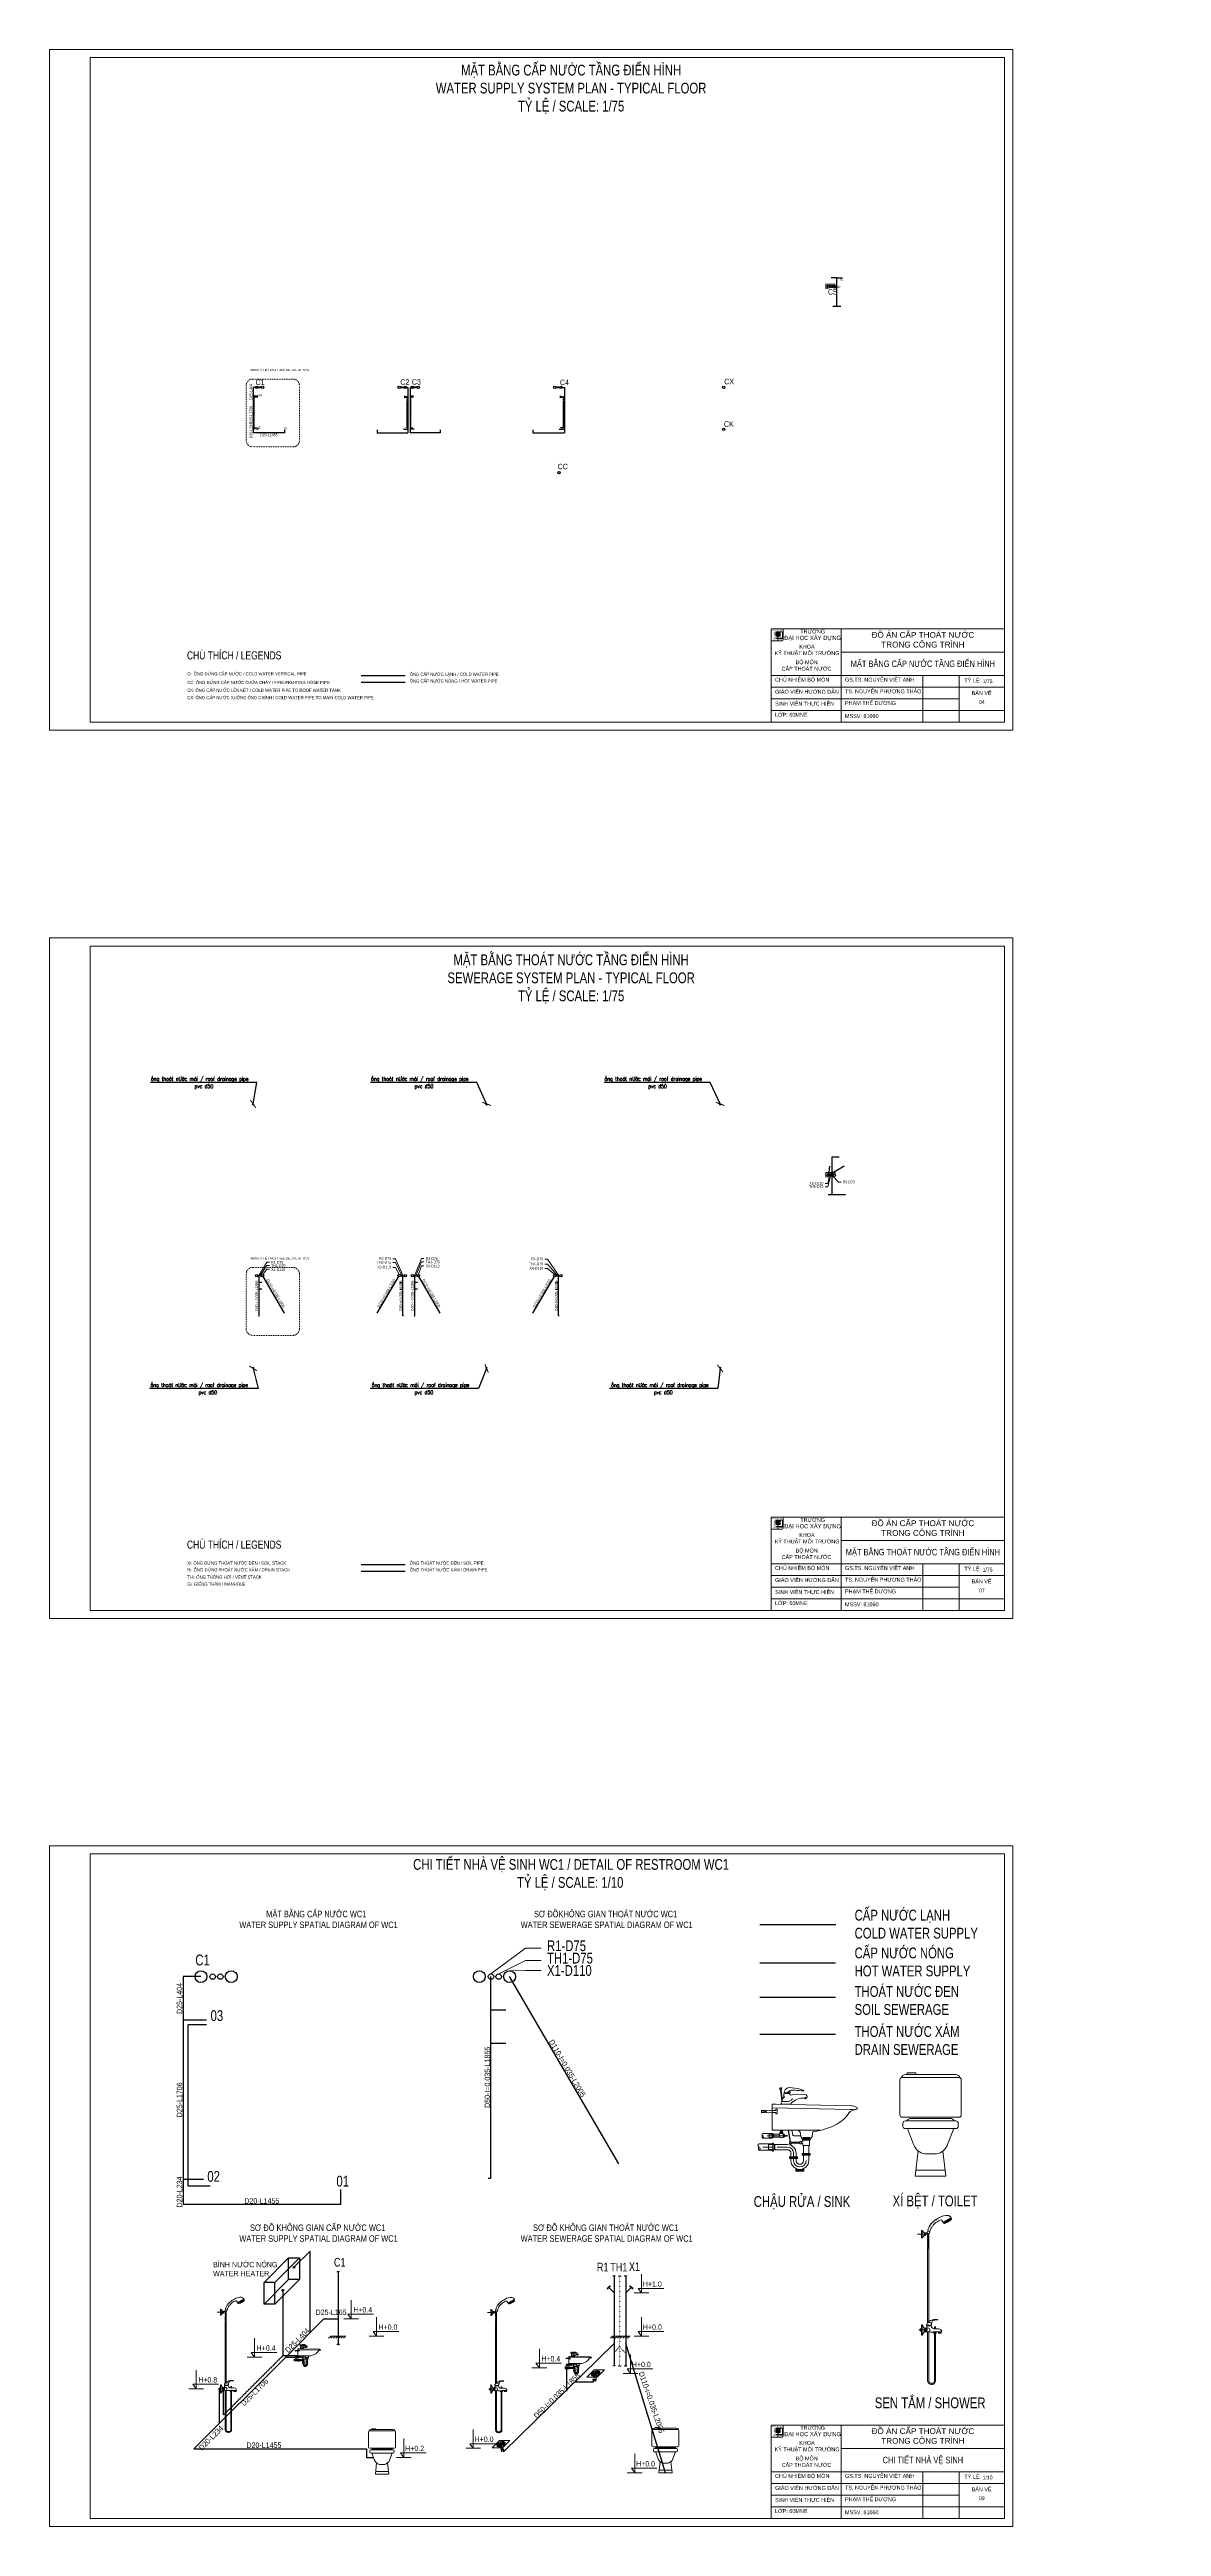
# Model space of a CAD drawing. Header units: millimetres. Extents: x -819040 to 60987, y -269988 to 131461.
# Drawn here: x -51427 to 0, y -86083 to 28546 of the extents above; entities that cross this region are included whole.
import ezdxf
from ezdxf.enums import TextEntityAlignment as Align
from ezdxf.xclip import XClip

# ---------------------------------------------------------------- set-up
doc = ezdxf.new("R2010")
doc.units = ezdxf.units.MM
doc.header["$XCLIPFRAME"] = 0
for name, pattern in [('ACAD_ISO02W100', [15, 12, -3]), ('ACAD_ISO03W100', [30, 12, -18]), ('DOT', [0.25, 0, -0.25])]:
    doc.linetypes.add(name, pattern=pattern)
doc.layers.get('0').update_dxf_attribs({"lineweight": 9})
doc.layers.get('Defpoints').update_dxf_attribs({"lineweight": 9})
for name, color, linetype, lineweight in [('BINH NONG LANH', 150, 'Continuous', 30), ('CAP LANH-CAT', 4, 'Continuous', 30), ('CAP LANH-CONTINOUS', 4, 'Continuous', 30), ('CAP NONG-HIDDEN', 1, 'ACAD_ISO02W100', 30), ('capnuoc', 4, 'Continuous', 30), ('GHI CHU', 51, 'Continuous', 9), ('GHI CHU @ 10', 51, 'Continuous', 9), ('GHI CHU @ 100', 51, 'Continuous', 9), ('GHI CHU @ 50', 51, 'Continuous', 9), ('GHI CHU-HIDDEN', 51, 'ACAD_ISO03W100', 9), ('HOP KI THUAT', 11, 'Continuous', 9), ('KHUNG GIAY-A2', 7, 'Continuous', 9), ('KHUNG TEN', 7, 'Continuous', 9), ('KICH THUOC', 21, 'Continuous', 13), ('KICH THUOC @ 10', 21, 'Continuous', 13), ('KICH THUOC @ 50', 21, 'Continuous', 13), ('kt', 8, 'Continuous', 9), ('NETMANH', 43, 'Continuous', 9), ('THOAT HOI -DOT', 2, 'DOT', 30), ('THOAT HOI-CONTINOUS', 2, 'Continuous', 30), ('THOAT MUA-CONTINOUS', 3, 'Continuous', 30), ('THOAT RUA-CONTINOUS', 3, 'Continuous', 30), ('THOAT RUA-MIENG BAT', 3, 'ONG_THOAT', 30), ('THOAT XI-CONTINOUS', 6, 'Continuous', 30), ('THOAT XI-MIENG BAT', 6, 'ONG_THOAT', 30), ('XCLIP', 51, 'ACAD_ISO03W100', 9), ('ống cấp nước', 3, 'Continuous', 9)]:
    doc.layers.add(name, color=color, linetype=linetype, lineweight=lineweight)
doc.styles.add('$1$VNSIMLI', font='vnsimli.shx', dxfattribs={"width": 0.75})
doc.styles.add('$2$ISOCP', font='isocp.shx')
doc.styles.add('ARIANH', font='VnArialH.TTF')
doc.styles.add('KICH THUOC', font='arial.ttf', dxfattribs={"width": 0.75})
doc.styles.get("Standard").update_dxf_attribs({"font": 'arial.ttf', "width": 0.75})
doc.styles.add('TCVN-10', font='arial.ttf', dxfattribs={"width": 0.75, "height": 10})
doc.styles.add('TCVN-2.5', font='arial.ttf', dxfattribs={"width": 0.75, "height": 2.5})
doc.linetypes.add('ONG_THOAT', pattern='A,6,-1,[")",Standard,S=2,R=0,X=-0.466667,Y=-1],-0.2', length=7.2)
doc.dimstyles.new('$1$100x2nn', dxfattribs={"dimscale": 2, "dimtxt": 180, "dimasz": 80, "dimexe": 80, "dimexo": 0, "dimgap": 30, "dimtad": 1, "dimdec": 0, "dimzin": 0, "dimdsep": 46, "dimtxsty": '$2$ISOCP', "dimblk1": '$2$_ArchTick', "dimblk2": '$2$_ArchTick', "dimsah": 1, "dimcen": 0.09, "dimdle": 80, "dimclrd": 8, "dimclre": 8, "dimclrt": 7, "dimadec": 0, "dimazin": 0, "dimtfac": 1, "dimtdec": 0, "dimtmove": 2, "dimatfit": 3, "dimldrblk": '$2$_ArchTick', "dimfxl": 80, "dimtolj": 1, "dimtzin": 0, "dimarcsym": 0})
doc.dimstyles.new('TCVN-2.5', dxfattribs={"dimtxt": 2.5, "dimasz": 1.2, "dimexe": 1.2, "dimexo": 0, "dimgap": 0.8, "dimtad": 1, "dimtoh": 1, "dimdec": 0, "dimzin": 0, "dimdsep": 46, "dimtxsty": 'KICH THUOC', "dimblk": 'ARCHTICK', "dimcen": 1.2, "dimdle": 1.2, "dimclrd": 31, "dimclre": 31, "dimclrt": 256, "dimadec": 0, "dimazin": 0, "dimtm": 1e-09, "dimtfac": 1, "dimtdec": 0, "dimtix": 1, "dimtofl": 0, "dimtmove": 0, "dimatfit": 2, "dimfxl": 7, "dimfxlon": 1, "dimtolj": 1, "dimtzin": 0, "dimlwd": -1, "dimlwe": -1, "dimarcsym": 1})
doc.dimstyles.new('TCVN-2.5 D-i-L', dxfattribs={"dimtxt": 2.5, "dimasz": 1.2, "dimexe": 1.2, "dimexo": 0, "dimgap": 0.8, "dimtad": 1, "dimtoh": 1, "dimdec": 0, "dimzin": 0, "dimdsep": 46, "dimtxsty": 'KICH THUOC', "dimblk": 'ARCHTICK', "dimcen": 1.2, "dimdle": 1.2, "dimse1": 1, "dimse2": 1, "dimsd1": 1, "dimsd2": 1, "dimclrd": 256, "dimclre": 256, "dimclrt": 256, "dimadec": 0, "dimazin": 0, "dimtm": 1e-09, "dimtfac": 1, "dimtdec": 0, "dimtofl": 0, "dimtmove": 1, "dimatfit": 2, "dimfxl": 1, "dimtolj": 1, "dimtzin": 0, "dimlwd": -1, "dimlwe": -1, "dimarcsym": 1})
doc.dimstyles.new('TCVN-2.5 D-L', dxfattribs={"dimtxt": 2.5, "dimasz": 1.2, "dimexe": 1.2, "dimexo": 0, "dimgap": 0.8, "dimtad": 1, "dimtoh": 1, "dimdec": 0, "dimzin": 0, "dimdsep": 46, "dimtxsty": 'KICH THUOC', "dimblk": 'ARCHTICK', "dimcen": 1.2, "dimdle": 1.2, "dimse1": 1, "dimse2": 1, "dimsd1": 1, "dimsd2": 1, "dimclrd": 256, "dimclre": 256, "dimclrt": 256, "dimadec": 0, "dimazin": 0, "dimtm": 1e-09, "dimtfac": 1, "dimtdec": 0, "dimtofl": 0, "dimtmove": 0, "dimatfit": 2, "dimfxl": 1, "dimtolj": 1, "dimtzin": 0, "dimlwd": -1, "dimlwe": -1, "dimarcsym": 1})
doc.dimstyles.new('TCVN-5 D-i-L', dxfattribs={"dimtxt": 5, "dimasz": 1.2, "dimexe": 1.2, "dimexo": 0, "dimgap": 0.8, "dimtad": 1, "dimtoh": 1, "dimdec": 0, "dimzin": 0, "dimdsep": 46, "dimtxsty": 'KICH THUOC', "dimblk": 'ARCHTICK', "dimcen": 1.2, "dimdle": 1.2, "dimse1": 1, "dimse2": 1, "dimsd1": 1, "dimsd2": 1, "dimclrd": 256, "dimclre": 256, "dimclrt": 256, "dimadec": 0, "dimazin": 0, "dimtm": 1e-09, "dimtfac": 1, "dimtdec": 0, "dimtofl": 0, "dimtmove": 1, "dimatfit": 2, "dimfxl": 1, "dimtolj": 1, "dimtzin": 0, "dimlwd": -1, "dimlwe": -1, "dimarcsym": 1})
doc.dimstyles.new('TCVN-5 D-L', dxfattribs={"dimtxt": 5, "dimasz": 1.2, "dimexe": 1.2, "dimexo": 0, "dimgap": 0.8, "dimtad": 1, "dimtoh": 1, "dimdec": 0, "dimzin": 0, "dimdsep": 46, "dimtxsty": 'KICH THUOC', "dimblk": 'ARCHTICK', "dimcen": 1.2, "dimdle": 1.2, "dimse1": 1, "dimse2": 1, "dimsd1": 1, "dimsd2": 1, "dimclrd": 256, "dimclre": 256, "dimclrt": 256, "dimadec": 0, "dimazin": 0, "dimtm": 1e-09, "dimtfac": 1, "dimtdec": 0, "dimtofl": 0, "dimtmove": 0, "dimatfit": 2, "dimfxl": 1, "dimtolj": 1, "dimtzin": 0, "dimlwd": -1, "dimlwe": -1, "dimarcsym": 1})
pattern_1 = [(135, (254.425, 2073.632), (6.623436, 6.623436), [])]

# ---------------------------------------------------------------- blocks, each defined once
blk = doc.blocks.new('_ArchTick')
at = {"color": 0, "linetype": 'ByBlock', "const_width": 0.15}
blk.add_lwpolyline([(-0.5, -0.5), (0.5, 0.5)], dxfattribs=at)
blk = doc.blocks.new('*U281')
at = {"layer": 'KHUNG TEN'}
for p, q in [((0, 2880), (-7200, 2880)), ((-7200, 0), (-7200, 2880)), ((-6824, 2880), (-7200, 2880)), ((-7200, 2503), (-7200, 2880)), ((-6890, 2503), (-7200, 2503)), ((-6994, 2589), (-7058, 2589)), ((-7058, 2582), (-7058, 2589)), ((-6994, 2589), (-7058, 2589)), ((-7058, 2583), (-7058, 2589)), ((-6994, 2588), (-7058, 2588)), ((-7058, 2582), (-7058, 2588)), ((-6994, 2583), (-7058, 2583)), ((-6994, 2582), (-7058, 2582)), ((-6994, 2582), (-7058, 2582)), ((-6993, 2589), (-7057, 2589)), ((-7057, 2583), (-7057, 2589)), ((-6993, 2583), (-7057, 2583)), ((-7056, 2782), (-7005, 2782)), ((-7056, 2777), (-7056, 2782)), ((-7056, 2782), (-7005, 2782)), ((-7056, 2778), (-7056, 2782)), ((-7056, 2782), (-7005, 2782)), ((-7056, 2777), (-7056, 2782)), ((-7056, 2781), (-7006, 2781)), ((-7056, 2777), (-7056, 2781)), ((-7056, 2778), (-6997, 2720)), ((-7055, 2732), (-7056, 2778)), ((-7056, 2777), (-6998, 2719)), ((-7056, 2731), (-7056, 2777)), ((-7056, 2777), (-6998, 2719)), ((-7056, 2731), (-7056, 2777)), ((-7056, 2777), (-6998, 2719)), ((-7056, 2731), (-7056, 2777)), ((-7056, 2655), (-6998, 2714)), ((-7056, 2656), (-6997, 2714)), ((-7056, 2656), (-6998, 2714)), ((-7056, 2655), (-6998, 2713)), ((-7055, 2703), (-7056, 2656)), ((-7056, 2702), (-7056, 2655)), ((-7056, 2702), (-7056, 2655)), ((-7056, 2702), (-7056, 2656)), ((-7056, 2656), (-7056, 2652)), ((-7056, 2656), (-7056, 2651)), ((-7056, 2655), (-7056, 2651)), ((-7056, 2655), (-7056, 2651)), ((-7056, 2652), (-7005, 2652)), ((-7056, 2651), (-7005, 2651)), ((-7056, 2651), (-7006, 2651)), ((-7056, 2651), (-7005, 2651)), ((-7052, 2782), (-6994, 2724)), ((-7052, 2782), (-6994, 2724)), ((-7052, 2781), (-6994, 2723)), ((-7052, 2651), (-6994, 2709)), ((-7052, 2651), (-6994, 2709)), ((-7052, 2651), (-6994, 2709)), ((-7051, 2782), (-6993, 2724)), ((-7051, 2720), (-7044, 2716)), ((-7051, 2712), (-7044, 2716)), ((-7051, 2652), (-6993, 2710)), ((-7050, 2721), (-7044, 2716)), ((-7050, 2721), (-7043, 2717)), ((-7050, 2721), (-7044, 2716)), ((-7050, 2713), (-7043, 2717)), ((-7050, 2712), (-7044, 2716)), ((-7050, 2712), (-7044, 2716)), ((-6998, 2719), (-7049, 2719)), ((-6997, 2720), (-7048, 2720)), ((-6998, 2719), (-7048, 2719)), ((-6998, 2719), (-7048, 2719)), ((-6998, 2714), (-7048, 2714)), ((-6998, 2714), (-7048, 2714)), ((-6998, 2713), (-7048, 2713)), ((-6997, 2714), (-7047, 2714)), ((-6995, 2774), (-6991, 2769)), ((-6995, 2774), (-6991, 2769)), ((-6994, 2775), (-6990, 2770)), ((-6994, 2774), (-6991, 2769)), ((-6994, 2724), (-6994, 2770)), ((-6994, 2723), (-6994, 2770)), ((-6994, 2724), (-6994, 2770)), ((-6994, 2529), (-6994, 2709)), ((-6994, 2529), (-6994, 2709)), ((-6994, 2529), (-6994, 2709)), ((-6994, 2657), (-6991, 2661)), ((-6994, 2657), (-6991, 2661)), ((-6994, 2657), (-6991, 2660)), ((-6985, 2574), (-6994, 2529)), ((-6986, 2574), (-6994, 2529)), ((-6985, 2574), (-6994, 2529)), ((-6993, 2724), (-6993, 2771)), ((-6993, 2530), (-6993, 2710)), ((-6993, 2658), (-6990, 2661)), ((-6985, 2575), (-6993, 2530)), ((-6987, 2774), (-6991, 2769)), ((-6988, 2774), (-6991, 2769)), ((-6987, 2774), (-6991, 2769)), ((-6991, 2661), (-6985, 2655)), ((-6991, 2661), (-6985, 2655)), ((-6991, 2660), (-6986, 2655)), ((-6987, 2775), (-6990, 2770)), ((-6990, 2661), (-6985, 2656)), ((-6930, 2782), (-6988, 2724)), ((-6930, 2782), (-6988, 2724)), ((-6930, 2781), (-6988, 2723)), ((-6988, 2724), (-6988, 2770)), ((-6988, 2723), (-6988, 2770)), ((-6988, 2724), (-6988, 2770)), ((-6930, 2651), (-6988, 2709)), ((-6988, 2560), (-6988, 2709)), ((-6930, 2651), (-6988, 2709)), ((-6988, 2560), (-6988, 2709)), ((-6930, 2651), (-6988, 2709)), ((-6988, 2560), (-6988, 2709)), ((-6929, 2782), (-6987, 2724)), ((-6987, 2724), (-6987, 2771)), ((-6929, 2652), (-6987, 2710)), ((-6987, 2561), (-6987, 2710)), ((-6926, 2777), (-6984, 2719)), ((-6926, 2777), (-6984, 2719)), ((-6925, 2777), (-6984, 2719)), ((-6984, 2719), (-6937, 2719)), ((-6984, 2719), (-6938, 2719)), ((-6984, 2719), (-6937, 2719)), ((-6926, 2655), (-6984, 2714)), ((-6984, 2714), (-6937, 2714)), ((-6925, 2656), (-6984, 2714)), ((-6984, 2714), (-6937, 2714)), ((-6926, 2655), (-6984, 2713)), ((-6984, 2713), (-6938, 2713)), ((-6925, 2778), (-6983, 2720)), ((-6983, 2720), (-6937, 2720)), ((-6925, 2656), (-6983, 2714)), ((-6983, 2714), (-6937, 2714)), ((-6977, 2781), (-6847, 2781)), ((-6977, 2651), (-6926, 2651)), ((-6976, 2782), (-6847, 2782)), ((-6976, 2782), (-6846, 2782)), ((-6976, 2782), (-6847, 2782)), ((-6976, 2652), (-6925, 2652)), ((-6976, 2651), (-6926, 2651)), ((-6976, 2651), (-6925, 2651)), ((-6865, 2591), (-6960, 2591)), ((-6865, 2591), (-6960, 2591)), ((-6864, 2592), (-6959, 2592)), ((-6865, 2591), (-6959, 2591)), ((-6888, 2575), (-6942, 2571)), ((-6888, 2575), (-6942, 2571)), ((-6888, 2575), (-6942, 2571)), ((-6872, 2571), (-6942, 2571)), ((-6872, 2571), (-6942, 2571)), ((-6872, 2571), (-6942, 2571)), ((-6887, 2576), (-6941, 2571)), ((-6871, 2571), (-6941, 2571)), ((-6934, 2720), (-6938, 2716)), ((-6934, 2720), (-6938, 2716)), ((-6933, 2720), (-6938, 2717)), ((-6938, 2717), (-6933, 2713)), ((-6938, 2716), (-6934, 2713)), ((-6938, 2716), (-6934, 2713)), ((-6933, 2721), (-6937, 2717)), ((-6937, 2717), (-6933, 2714)), ((-6926, 2777), (-6926, 2782)), ((-6926, 2777), (-6926, 2781)), ((-6926, 2731), (-6926, 2777)), ((-6926, 2731), (-6926, 2777)), ((-6926, 2702), (-6926, 2655)), ((-6926, 2702), (-6926, 2655)), ((-6926, 2655), (-6926, 2651)), ((-6926, 2655), (-6926, 2651)), ((-6925, 2778), (-6925, 2782)), ((-6925, 2777), (-6925, 2782)), ((-6925, 2732), (-6925, 2778)), ((-6925, 2731), (-6925, 2777)), ((-6925, 2703), (-6925, 2656)), ((-6925, 2702), (-6925, 2656)), ((-6925, 2656), (-6925, 2652)), ((-6925, 2656), (-6925, 2651)), ((-6847, 2782), (-6847, 2595)), ((-6847, 2782), (-6847, 2595)), ((-6847, 2781), (-6847, 2595)), ((-6846, 2782), (-6846, 2596)), ((-6824, 2880), (-6824, 2570)), ((-5040, 0), (-5040, 2880)), ((0, 2160), (0, 2880)), ((0, 2160), (-5040, 2160)), ((0, 1440), (0, 2160)), ((-7200, 1440), (0, 1440)), ((-7200, 1080), (0, 1080)), ((-2520, 0), (-2520, 1440)), ((-1401, 0), (-1401, 1440)), ((0, 1080), (0, 1440)), ((0, 360), (0, 1080)), ((-7200, 720), (-1401, 720)), ((-7200, 360), (0, 360)), ((-5040, 0), (-7200, 0)), ((-2520, 0), (-5040, 0)), ((-1440, 0), (-2520, 0)), ((0, 0), (-1440, 0)), ((0, 0), (0, 360))]:
    blk.add_line(p, q, dxfattribs=at)
for points in [[(0, 0), (0, 1440), (-7200, 1440), (-7200, 0)], [(-7200, 0), (0, 0)]]:
    blk.add_lwpolyline(points, dxfattribs=at)
for centre, radius, start, end in [((-7044, 2731), 12.7, 182.08998, 237.073), ((-7044, 2731), 12.7, 182.08998, 237.073), ((-7043, 2731), 12.7, 182.08998, 237.073), ((-7045, 2702), 11.7, 117.54403, 179.90286), ((-7045, 2702), 11.7, 117.54403, 179.90286), ((-7044, 2702), 11.7, 117.54403, 179.90286), ((-7043, 2732), 12.7, 182.08998, 237.073), ((-7044, 2703), 11.7, 117.54403, 179.90286), ((-7006, 2770), 11.7, 0.04901, 89.95099), ((-7006, 2663), 11.7, 270.04901, 359.95099), ((-7005, 2770), 11.7, 0.04901, 89.95099), ((-7005, 2771), 11.7, 0.04901, 89.95099), ((-7005, 2770), 11.7, 0.04901, 89.95099), ((-7005, 2663), 11.7, 270.04901, 359.95099), ((-7005, 2664), 11.7, 270.04901, 359.95099), ((-7005, 2663), 11.7, 270.04901, 359.95099), ((-6976, 2770), 11.7, 90.04901, 179.95099), ((-6976, 2770), 11.7, 90.04901, 179.95099), ((-6977, 2770), 11.7, 90.04901, 179.95099), ((-6976, 2663), 11.7, 180.04901, 269.95099), ((-6977, 2663), 11.7, 180.04901, 269.95099), ((-6976, 2663), 11.7, 180.04901, 269.95099), ((-6976, 2771), 11.7, 90.04901, 179.95099), ((-6976, 2664), 11.7, 180.04901, 269.95099), ((-6960, 2563), 28.3, 89.98706, 156.39938), ((-6959, 2564), 28.3, 89.98706, 156.39938), ((-6960, 2563), 28.3, 89.98706, 156.39938), ((-6959, 2563), 28.3, 89.98706, 156.39938), ((-6938, 2731), 11.7, 270.00089, 359.90286), ((-6938, 2702), 11.7, 0.09714, 89.99911), ((-6937, 2732), 11.7, 270.00089, 359.90286), ((-6937, 2731), 11.7, 270.00089, 359.90286), ((-6937, 2731), 11.7, 270.00089, 359.90286), ((-6937, 2702), 11.7, 0.09714, 89.99911), ((-6937, 2703), 11.7, 0.09714, 89.99911), ((-6937, 2702), 11.7, 0.09714, 89.99911), ((-6890, 2569), 65.9, 270, 0), ((-6888, 2600), 24.5, 270, 339.99897), ((-6888, 2599), 24.5, 270, 339.99897), ((-6888, 2600), 24.5, 270, 339.99897), ((-6887, 2600), 24.5, 270, 339.99897), ((-6872, 2595), 24.7, 270, 0), ((-6872, 2595), 24.7, 270, 0), ((-6872, 2595), 24.7, 270, 0), ((-6871, 2596), 24.7, 270, 0)]:
    blk.add_arc(centre, radius, start, end, dxfattribs=at)
at = {"layer": 'KHUNG TEN', "style": 'ARIANH'}
for s, p in [('x   y dùng', (-7171, 2810)), ('¢', (-7128, 2809))]:
    blk.add_text(s, height=39, dxfattribs=at).set_placement(p)
blk.add_text('®¹i häc', height=39, rotation=90, dxfattribs=at).set_placement((-7085, 2551))
for s, insert, char_height, width, attachment_point in [('\\pi796.03087;{\\fArial|b0|i0|c0|p34;KHOA\\P\\pi38.66388;KỸ THUẬT MÔI TRƯỜNG }', (-7130, 2388), 120, 2055.12, 1), ('{\\fArial|b0|i0|c0|p34;ĐẠI HỌC XÂY DỰNG}', (-6798, 2663), 128, 7638.54, 1), ('{\\fArial|b0|i0|c0|p34;TRƯỜNG}', (-6301, 2854), 120, 7638.54, 1), ('{\\fArial|b0|i0|c0|p34;ĐỒ ÁN CẤP THOÁT NƯỚC\\PTRONG CÔNG TRÌNH}', (-2520, 2540), 180, 5040, 5), ('\\pi657.88068;{\\fArial|b0|i0|c0|p34;BỘ MÔN \\P\\pi224.82474;CẤP THOÁT NƯỚC}', (-7102, 1907), 120, 1969.62, 1), ('{\\fArial|b0|i0|c0|p34;CHỦ NHIỆM BỘ MÔN}', (-7081, 1369), 120, 2368.22, 1), ('{\\fArial|b0|i0|c0|p34;GIÁO VIÊN HƯỚNG DẪN}', (-7078, 997), 120, 2368.22, 1), ('{\\fArial|b0|i0|c0|p34;TS. NGUYỄN PHƯƠNG THẢO}', (-4921, 1009), 120, 2537.36, 1), ('{\\fArial|b0|i0|c0|p34;GS.TS. NGUYỄN VIỆT ANH}', (-4921, 1369), 120, 2368.22, 1), ('{\\fArial|b0|i0|c0|p34;TỶ LỆ:}', (-1243, 1348), 120, 1287.18, 1), ('{\\fArial|b0|i0|c0|p34;BẢN VẼ }', (-1017, 956), 120, 1287.18, 1), ('{\\fArial|b0|i0|c0|p34;SINH VIÊN THỰC HIỆN}', (-7076, 628), 120, 2368.22, 1), ('L{\\fArial|b0|i0|c0|p34;Ớ}P: 60MNE', (-7081, 286), 120, 2368.22, 1), ('{\\fArial|b0|i0|c0|p34;PHẠM THẾ DƯƠNG}', (-4921, 649), 120, 2368.22, 1), ('MSSV: 81060', (-4921, 248), 120, 2368.22, 1)]:
    blk.add_mtext(s, dxfattribs=dict(at, insert=insert, char_height=char_height, width=width, attachment_point=attachment_point))
at = {"layer": 'KHUNG TEN', "width": 0.75}
blk.add_attdef('TEN_BAN_VE', text='', height=200, dxfattribs=at).set_placement((-2520, 1800), align=Align.MIDDLE_CENTER)
at = {"layer": 'KHUNG TEN', "style": 'TCVN-10', "width": 0.75}
for tag, p in [('TY_LE', (-679, 1201)), ('NGAY_HOAN_THANH', (-1271, 121)), ('STT', (-789, 561))]:
    blk.add_attdef(tag, p, '', height=120, dxfattribs=at)
blk = doc.blocks.new('$2$_ArchTick')
at = {"color": 0, "linetype": 'ByBlock', "const_width": 0.15}
blk.add_lwpolyline([(-0.5, -0.5), (0.5, 0.5)], dxfattribs=at)
blk = doc.blocks.new('ong_dung_thoat_nuoc_mua')
at = {"layer": 'THOAT MUA-CONTINOUS'}
blk.add_circle((0, 0), 25, dxfattribs=at)
blk = doc.blocks.new('chu_thich-mat_bang_cap')
at = {"layer": 'CAP LANH-CONTINOUS'}
blk.add_line((8842, 1384), (10193, 1384), dxfattribs=at)
at = {"layer": 'CAP NONG-HIDDEN', "ltscale": 0.2}
blk.add_line((8842, 1179), (10193, 1179), dxfattribs=at)
at = {"layer": 'GHI CHU', "insert": (858, 2133), "char_height": 250, "attachment_point": 1}
blk.add_mtext_dynamic_manual_height_columns('\\pi2607.60915;CHÚ THÍCH / LEGENDS', width=8099.21, gutter_width=6731, heights=[913], dxfattribs=at)
at = {"layer": 'GHI CHU @ 100', "char_height": 100, "attachment_point": 1, "style": 'TCVN-2.5'}
for s, width, insert in [('Ci: ỐNG ĐỨNG CẤP NƯỚC / COLD WATER VERTICAL PIPE', 3302.79, (3476, 1488)), ('CC: ỐNG ĐỨNG CẤP NƯỚC CHỮA CHÁY / FIRE-FIGHTING HOSE PIPE', 3563.14, (3476, 1221)), ('CK: ỐNG CẤP NƯỚC LÊN KÉT / COLD WATER PIPE TO ROOF WATER TANK', 3971.57, (3476, 981)), ('CX: ỐNG CẤP NƯỚC XUỐNG ỐNG CHÍNH / COLD WATER PIPE TO MAIN COLD WATER PIPE', 4839.5, (3476, 755)), ('ỐNG CẤP NƯỚC LẠNH / COLD WATER PIPE', 3378.17, (10332, 1473)), ('ỐNG CẤP NƯỚC NÓNG / HOT WATER PIPE', 3378.17, (10332, 1268))]:
    blk.add_mtext_dynamic_manual_height_columns(s, width=width, gutter_width=1250, heights=[0], dxfattribs=dict(at, insert=insert))
blk = doc.blocks.new('chu_thich-mat_bang_thoat')
at = {"layer": 'THOAT RUA-MIENG BAT'}
blk.add_line((8842, 1193), (10193, 1193), dxfattribs=at)
at = {"layer": 'THOAT XI-MIENG BAT'}
blk.add_line((8842, 1399), (10193, 1399), dxfattribs=at)
at = {"layer": 'GHI CHU', "insert": (858, 2133), "char_height": 250, "attachment_point": 1}
blk.add_mtext_dynamic_manual_height_columns('\\pi2607.60915;CHÚ THÍCH / LEGENDS', width=8099.21, gutter_width=6731, heights=[913], dxfattribs=at)
at = {"layer": 'GHI CHU @ 100', "char_height": 100, "attachment_point": 1, "style": 'TCVN-2.5'}
for s, insert in [('Xi: ỐNG ĐỨNG THOÁT NƯỚC ĐEN / SOIL STACK', (3476, 1488)), ('THi: ỐNG THÔNG HƠI / VENT STACK', (3476, 1056)), ('Gi: GIẾNG THĂM / MANHOLE', (3476, 841)), ('Ri: ỐNG ĐỨNG THOÁT NƯỚC XÁM / DRAIN STACK', (3476, 1282)), ('ỐNG THOÁT NƯỚC ĐEN / SOIL PIPE', (10332, 1488)), ('ỐNG THOÁT NƯỚC XÁM / DRAIN PIPE', (10332, 1282))]:
    blk.add_mtext_dynamic_manual_height_columns(s, width=3378.17, gutter_width=1250, heights=[0], dxfattribs=dict(at, insert=insert))
blk = doc.blocks.new('A$C59DF07E6')
at = {"linetype": 'ByBlock'}
for p, q in [((237, 828), (45, 828)), ((60, 843), (130, 843)), ((60, 828), (60, 843)), ((130, 828), (60, 828)), ((130, 843), (130, 828)), ((237, 828), (454, 828)), ((0, 500), (0, 785)), ((20, 805), (480, 805)), ((500, 785), (500, 500)), ((480, 480), (20, 480)), ((25, 430), (25, 408)), ((455, 450), (45, 450)), ((57, 452), (56, 450)), ((250, 470), (90, 470)), ((250, 470), (410, 470)), ((475, 408), (475, 430)), ((45, 388), (455, 388)), ((112, 257), (62, 388)), ((149, 207), (125, 0)), ((351, 207), (375, 0)), ((388, 257), (438, 388)), ((131, 50), (369, 50)), ((250, 182), (203, 182)), ((250, 182), (297, 182)), ((125, 0), (375, 0))]:
    blk.add_line(p, q, dxfattribs=at)
for centre, radius, start, end in [((51, 782), 45.9, 98.0355, 154.2062), ((449, 782), 45.9, 25.7938, 81.9645), ((20, 785), 20, 90, 180), ((480, 785), 20, 0, 90), ((20, 500), 20, 180, 270), ((45, 430), 20, 90, 180), ((45, 408), 20, 180, 270), ((90, 430), 40, 90, 146.4991), ((410, 430), 40, 33.5009, 90), ((455, 430), 20, 0, 90), ((455, 408), 20, 270, 0), ((480, 500), 20, 270, 0), ((223, 299), 119, 200.7366, 259.9985), ((277, 299), 119, 280.0015, 339.2634)]:
    blk.add_arc(centre, radius, start, end, dxfattribs=at)
blk = doc.blocks.new('*U57')
at = {"layer": 'CAP LANH-CAT'}
for centre in [(26780, 6640), (55, 2000), (6925, 2000), (7255, 2000), (14125, 2000), (21655, 2000), (21655, 55), (14035, -1945)]:
    blk.add_circle(centre, 55, dxfattribs=at)
at = {"layer": 'CAP LANH-CONTINOUS'}
for p, q in [((26890, 7067), (26624, 7065)), ((26890, 5757), (26890, 7067)), ((26890, 7067), (27156, 7065)), ((26780, 6640), (26890, 6640)), ((26707, 5757), (27073, 5757)), ((55, 2000), (-110, 2000)), ((-110, 2000), (-110, -110)), ((6925, 2000), (7045, 2000)), ((7045, 2000), (7045, -110)), ((7255, 2000), (7150, 2000)), ((7150, 2000), (7150, -110)), ((14125, 2000), (14290, 2000)), ((14290, 2000), (14290, -110)), ((106, 1596), (-110, 1596)), ((6874, 1553), (7045, 1553)), ((7306, 1596), (7150, 1596)), ((14074, 1553), (14290, 1553)), ((-110, 124), (77, 124)), ((1345, 30), (1345, -110)), ((5635, 30), (5635, -110)), ((6839, 61), (7045, 61)), ((7150, 124), (7277, 124)), ((8545, 30), (8545, -110)), ((12835, 30), (12835, -110)), ((14053, 61), (14290, 61)), ((1345, -110), (-110, -110)), ((5635, -110), (7045, -110)), ((8545, -110), (7150, -110)), ((12835, -110), (14290, -110))]:
    blk.add_line(p, q, dxfattribs=at)
at = {"layer": 'CAP NONG-HIDDEN'}
for p, q in [((-64, 61), (-64, 1553)), ((106, 1553), (-64, 1553)), ((6874, 1596), (7019, 1596)), ((7306, 1553), (7178, 1553)), ((14074, 1596), (14244, 1596)), ((141, 61), (-64, 61)), ((7019, 124), (6903, 124)), ((7336, 61), (7178, 61)), ((14244, 124), (14103, 124))]:
    blk.add_line(p, q, dxfattribs=at)
at = {"layer": 'CAP NONG-HIDDEN', "ltscale": 0.2}
for p, q in [((7019, 124), (7019, 1596)), ((7178, 61), (7178, 1553)), ((14244, 124), (14244, 1596))]:
    blk.add_line(p, q, dxfattribs=at)
at = {"layer": 'HOP KI THUAT'}
for p, q in [((26835, 6780), (26385, 6780)), ((26385, 6780), (26385, 6560)), ((26835, 6720), (26445, 6720)), ((26445, 6720), (26445, 6560))]:
    blk.add_line(p, q, dxfattribs=at)
at = {"layer": 'THOAT HOI-CONTINOUS'}
for centre in [(26608, 6640), (234, 2000), (6746, 2000), (7434, 2000), (13946, 2000)]:
    blk.add_circle(centre, 25, dxfattribs=at)
at = {"layer": 'THOAT RUA-CONTINOUS'}
for centre in [(26679, 6640), (163, 2000), (6817, 2000), (7363, 2000), (14017, 2000)]:
    blk.add_circle(centre, 25, dxfattribs=at)
at = {"layer": 'THOAT XI-CONTINOUS'}
for centre in [(26500, 6640), (335, 2000), (6645, 2000), (7535, 2000), (13845, 2000)]:
    blk.add_circle(centre, 55, dxfattribs=at)
at = {"layer": 'GHI CHU @ 100', "char_height": 100, "attachment_point": 1, "style": 'TCVN-2.5'}
for s, heights, insert in [('01', [0], (27061, 7038)), ('02', [0], (26920, 6700)), ('C5', [0], (26706, 6546)), ('C1', [0], (3, 2204)), ('C2', [91.2], (6839, 2189)), ('C3', [0], (7231, 2196)), ('C4', [0], (14081, 2203)), ('CX', [0], (21611, 2203)), ('03', [0], (144, 1689)), ('CK', [0], (21669, 248)), ('02', [0], (114, 201)), ('01', [0], (1308, 157)), ('CC', [0], (13974, -1746))]:
    blk.add_mtext_dynamic_manual_height_columns(s, width=428.76, gutter_width=1250, heights=heights, dxfattribs=dict(at, insert=insert))
blk = doc.blocks.new('chi_tiet_chau_rua-hc_canh')
h = blk.add_hatch()
h.set_pattern_fill('ANSI31', color=256, scale=74.935623, style=0)
h.set_pattern_definition(pattern_1)
h.paths.add_polyline_path([(93, 291), (93, 301), (58, 301), (58, 291)])
h.paths.add_polyline_path([(93, 301), (93, 291), (133, 291), (133, 301)])
h = blk.add_hatch()
h.set_pattern_fill('ANSI31', color=256, scale=74.935623, style=0)
h.set_pattern_definition(pattern_1)
h.paths.add_polyline_path([(133, 153), (133, 163), (88, 163), (88, 153)])
h.paths.add_polyline_path([(88, 163), (58, 163), (58, 153), (88, 153)])
h.paths.add_polyline_path([(16, 121), (16, 131), (-59, 131), (-59, 121)])
h = blk.add_hatch()
h.set_pattern_fill('ANSI31', color=256, scale=74.935623, style=0)
h.set_pattern_definition(pattern_1)
h.paths.add_polyline_path([(0, 5), (0, 15), (55, 15), (55, 5)])
h.paths.add_polyline_path([(55, 5), (55, 15), (75, 15), (75, 5)])
for p, q in [((-132, 770), (-151, 767)), ((-134, 750), (-144, 749)), ((-131, 651), (-142, 749)), ((-136, 749), (-142, 749)), ((-126, 663), (-136, 749)), ((-55, 719), (-110, 719)), ((-79, 723), (-109, 727)), ((-108, 719), (-109, 727)), ((-54, 723), (-79, 723)), ((-58, 719), (-58, 723)), ((-54, 723), (-54, 745)), ((82, 709), (-33, 704)), ((102, 696), (104, 691)), ((-274, 541), (-274, 561)), ((-219, 618), (-219, 377)), ((-219, 618), (-183, 618)), ((-219, 584), (506, 571)), ((-184, 559), (-219, 559)), ((-219, 542), (-184, 542)), ((-184, 559), (-184, 572)), ((-184, 572), (-173, 572)), ((-184, 542), (-184, 530)), ((-184, 530), (-173, 530)), ((-183, 618), (507, 605)), ((-173, 530), (-173, 572)), ((-51, 618), (-137, 618)), ((-55, 618), (-127, 618)), ((100, 683), (63, 676)), ((75, 678), (77, 669)), ((100, 674), (77, 669)), ((98, 683), (100, 674)), ((-219, 252), (-340, 252)), ((-219, 349), (-306, 349)), ((-219, 305), (-306, 305)), ((-83, 327), (-266, 327)), ((-254, 246), (-219, 246)), ((-254, 246), (-254, 198)), ((-247, 341), (-219, 341)), ((-247, 341), (-247, 312)), ((-247, 312), (-219, 312)), ((-36, 377), (-219, 377)), ((-219, 348), (-215, 348)), ((-219, 348), (-219, 306)), ((-219, 306), (-215, 306)), ((-219, 259), (-212, 259)), ((-215, 348), (-215, 327)), ((-208, 340), (-215, 348)), ((-215, 306), (-215, 327)), ((-215, 306), (-208, 313)), ((-212, 259), (-200, 246)), ((-212, 259), (-212, 222)), ((-205, 340), (-208, 340)), ((-208, 340), (-208, 327)), ((-208, 313), (-208, 327)), ((-208, 313), (-205, 313)), ((-205, 340), (-152, 340)), ((-205, 340), (-205, 313)), ((-205, 340), (-205, 313)), ((-205, 313), (-152, 313)), ((-194, 246), (-200, 246)), ((-200, 246), (-200, 222)), ((-194, 246), (-194, 198)), ((-79, 245), (-194, 245)), ((-152, 340), (-147, 340)), ((-152, 340), (-152, 313)), ((-122, 359), (-147, 359)), ((-134, 347), (-147, 347)), ((-147, 340), (-147, 347)), ((-143, 359), (-143, 377)), ((-134, 359), (-134, 377)), ((-122, 347), (-134, 347)), ((-125, 359), (-125, 377)), ((-122, 340), (-122, 347)), ((-113, 340), (-122, 340)), ((-117, 340), (-110, 340)), ((-117, 340), (-117, 313)), ((-110, 313), (-117, 313)), ((-110, 340), (-110, 313)), ((-110, 340), (-104, 334)), ((-110, 313), (-104, 320)), ((-104, 327), (-104, 334)), ((-104, 330), (-86, 330)), ((-104, 327), (-104, 320)), ((-86, 324), (-104, 324)), ((-83, 327), (-75, 327)), ((-72, 377), (-53, 270)), ((-67, 377), (-49, 270)), ((-51, 256), (-49, 243)), ((-44, 243), (-49, 243)), ((-46, 256), (-44, 243)), ((38, 266), (-42, 266)), ((38, 259), (-42, 259)), ((228, 377), (-37, 377)), ((-29, 336), (-36, 377)), ((46, 325), (-17, 325)), ((38, 273), (38, 252)), ((53, 273), (38, 273)), ((38, 252), (53, 252)), ((47, 318), (43, 355)), ((53, 252), (53, 273)), ((66, 270), (53, 266)), ((66, 254), (53, 259)), ((54, 305), (66, 305)), ((58, 301), (133, 301)), ((58, 286), (58, 301)), ((133, 291), (58, 291)), ((133, 286), (58, 286)), ((66, 305), (68, 310)), ((126, 238), (66, 238)), ((98, 311), (70, 311)), ((120, 311), (72, 311)), ((72, 301), (72, 311)), ((72, 238), (72, 163)), ((98, 311), (126, 311)), ((120, 301), (120, 311)), ((120, 163), (120, 238)), ((126, 286), (126, 262)), ((126, 238), (126, 262)), ((131, 305), (129, 310)), ((131, 305), (143, 305)), ((133, 301), (133, 286)), ((150, 318), (153, 353)), ((-219, 192), (-340, 192)), ((-254, 222), (-305, 222)), ((-254, 222), (-219, 222)), ((-254, 222), (-254, 222)), ((-254, 222), (-254, 222)), ((-254, 198), (-219, 198)), ((-219, 185), (-212, 185)), ((-212, 185), (-212, 222)), ((-212, 185), (-200, 198)), ((-200, 198), (-200, 222)), ((-200, 198), (-194, 198)), ((-79, 197), (-194, 197)), ((-79, 221), (-174, 221)), ((-59, 131), (16, 131)), ((-59, 116), (-59, 131)), ((16, 121), (-59, 121)), ((16, 116), (-59, 116)), ((-45, 165), (-45, 131)), ((-45, 116), (-45, 97)), ((-21, 165), (-21, 131)), ((-21, 116), (-21, 97)), ((0, 0), (0, 15)), ((0, 15), (75, 15)), ((75, 5), (0, 5)), ((75, 0), (0, 0)), ((3, 165), (3, 131)), ((3, 116), (3, 97)), ((16, 131), (16, 116)), ((37, 63), (37, 63)), ((37, 39), (37, 39)), ((37, 15), (37, 15)), ((58, 163), (133, 163)), ((58, 148), (58, 163)), ((133, 153), (58, 153)), ((133, 148), (58, 148)), ((72, 148), (72, 97)), ((75, 15), (75, 0)), ((120, 97), (120, 148)), ((133, 163), (133, 148))]:
    blk.add_line(p, q)
for points in [[(-105, 690), (-105, 688), (-106, 686), (-107, 684), (-108, 682), (-110, 681), (-111, 679), (-113, 678), (-115, 676), (-116, 675), (-118, 673), (-119, 672), (-121, 670), (-122, 668), (-124, 667), (-125, 665), (-126, 664), (-127, 662), (-127, 661), (-128, 659), (-128, 658), (-128, 657), (-128, 655), (-128, 654), (-128, 653), (-128, 652), (-127, 651), (-127, 649), (-126, 648), (-124, 647), (-123, 646), (-120, 646), (-118, 645), (-115, 644), (-111, 644), (-106, 643), (-102, 643), (-96, 643), (-91, 643), (-85, 644), (-78, 644), (-71, 645), (-64, 647), (-57, 648), (-51, 651), (-44, 654), (-39, 659), (-35, 665), (-31, 672)], [(65, 749), (68, 748), (70, 747), (72, 746), (73, 745), (74, 744), (73, 743), (71, 742), (67, 742)], [(-219, 542), (-317, 539), (-317, 562), (-219, 559)], [(66, 286), (66, 270)], [(66, 254), (66, 238)]]:
    blk.add_lwpolyline(points)
for points in [[(-274, 551), (-314, 542), (-314, 559), (-274, 551)], [(-42, 270), (-58, 270), (-58, 256), (-42, 256)]]:
    blk.add_lwpolyline(points, close=True)
blk.add_lwpolyline([(-51, 618, -0.204183), (63, 676)], format="xyb")
for centre, radius in [((-134, 353), 4.98), ((-113, 335), 2.73), ((-113, 318), 2.73)]:
    blk.add_circle(centre, radius)
for centre, radius, start, end in [((-139, 753), 18.7, 65.1138, 127.8738), ((-159, 754), 15.8, 340.1768, 58.1722), ((-120, 758), 15.8, 134.8154, 212.8108), ((84, 689), 19.7, 22.3232, 95.2136), ((98, 689), 5.9, 280.9248, 22.3232), ((241, 699), 298, 297.6615, 328.3428), ((551, 489), 77.7, 101.4566, 136.1097), ((508, 512), 93.9, 52.9609, 91.1594), ((508, 512), 59.1, 64.7423, 91.1594), ((560, 580), 7.77, 293.3025, 52.9609), ((-297, 317), 14.9, 135.7581, 231.5596), ((-134, 350), 40.9, 244.9582, 295.0418), ((-136, 353), 12.5, 152.3432, 207.6568), ((-133, 353), 12.5, 332.3432, 27.6568), ((-87, 327), 3.44, 286.2708, 73.7292), ((-79, 163), 82.4, 1.7292, 90), ((-17, 338), 13, 189.2662, 270), ((93, 438), 92, 221.8945, 233.4324), ((30, 354), 13, 4.8991, 53.4324), ((34, 303), 19.4, 7.9934, 48.4459), ((54, 306), 1.3, 187.9934, 270), ((70, 309), 2.59, 90, 158.1986), ((126, 309), 2.59, 21.8014, 90), ((143, 306), 1.3, 270, 352.0066), ((163, 303), 19.4, 131.5541, 172.0066), ((166, 352), 13, 98.2159, 175.1009), ((72, 1005), 648, 278.2159, 298.3725), ((-327, 208), 20.7, 135.7581, 231.5596), ((-79, 163), 58.4, 2.439, 90), ((-79, 163), 34.5, 4.138, 90), ((37, 97), 82.4, 180, 270), ((37, 97), 58.4, 180, 270), ((37, 97), 34.5, 0, 0), ((37, 97), 34.5, 180, 270), ((37, 97), 82.4, 270, 0), ((37, 97), 34.5, 270, 0), ((37, 97), 58.4, 270, 0)]:
    blk.add_arc(centre, radius, start, end)
for centre in [(-143, 353), (-125, 353), (-113, 327)]:
    blk.add_ellipse(centre, major_axis=(0, -5.03), ratio=0.589621)
for points in [[(-110, 719), (-112, 693), (-120, 676), (-133, 644), (-137, 618)], [(-55, 719), (-55, 706), (-33, 704)], [(-340, 252), (-352, 237), (-331, 206), (-340, 192)], [(-306, 349), (-314, 337), (-299, 315), (-306, 305)]]:
    blk.add_spline(points, degree=3)
for points, knots in [([(-109, 727), (-108, 736), (-85, 792), (-4, 769), (65, 749)], [60.22347, 60.22347, 60.22347, 60.22347, 130.295464, 552.2368, 552.2368, 552.2368, 552.2368]), ([(-79, 723), (-76, 729), (-46, 766), (23, 740), (67, 742)], [74.135585, 74.135585, 74.135585, 74.135585, 94.783412, 433.510569, 433.510569, 433.510569, 433.510569]), ([(535, 565), (545, 568), (552, 570), (561, 572), (563, 573)], [0, 0, 0, 0, 14.791988, 20.421836, 20.421836, 20.421836, 20.421836])]:
    blk.add_open_spline(points, degree=3, knots=knots)
at = {"color": 0, "linetype": 'ByBlock'}
blk.add_point((88, 671), dxfattribs=at)
blk = doc.blocks.new('chi_tiet_sen_tam-hc_canh')
for p, q in [((24, 922), (24, 852)), ((29, 922), (24, 922)), ((29, 922), (29, 852)), ((50, 896), (29, 922)), ((82, 919), (101, 913)), ((84, 916), (84, 918)), ((215, 1010), (221, 1000)), ((223, 997), (295, 1039)), ((225, 994), (223, 997)), ((224, 996), (297, 1037)), ((225, 994), (298, 1035)), ((294, 1043), (294, 1043)), ((298, 1035), (295, 1039)), ((81, 887), (-14, 887)), ((29, 852), (24, 852)), ((50, 878), (29, 852)), ((50, 896), (50, 887)), ((50, 878), (50, 887)), ((52, 899), (52, 875)), ((59, 899), (52, 899)), ((59, 898), (52, 898)), ((59, 897), (52, 897)), ((59, 896), (52, 896)), ((59, 895), (52, 895)), ((59, 894), (52, 894)), ((59, 892), (52, 892)), ((59, 891), (52, 891)), ((59, 890), (52, 890)), ((59, 889), (52, 889)), ((59, 888), (52, 888)), ((59, 887), (52, 887)), ((59, 886), (52, 886)), ((59, 885), (52, 885)), ((59, 884), (52, 884)), ((59, 883), (52, 883)), ((59, 881), (52, 881)), ((59, 880), (52, 880)), ((59, 879), (52, 879)), ((59, 878), (52, 878)), ((59, 877), (52, 877)), ((59, 876), (52, 876)), ((59, 875), (52, 875)), ((59, 875), (59, 899)), ((61, 896), (61, 887)), ((61, 878), (61, 887)), ((63, 891), (77, 903)), ((64, 886), (73, 891)), ((81, 916), (73, 891)), ((74, 893), (96, 895)), ((80, 893), (81, 893)), ((80, 893), (80, 892)), ((80, 892), (81, 892)), ((80, 891), (81, 891)), ((80, 891), (80, 890)), ((80, 890), (81, 890)), ((80, 888), (81, 889)), ((80, 888), (80, 887)), ((80, 887), (81, 887)), ((80, 886), (81, 886)), ((80, 886), (80, 885)), ((80, 885), (81, 885)), ((80, 883), (81, 884)), ((80, 883), (80, 882)), ((80, 882), (81, 883)), ((80, 881), (81, 881)), ((80, 881), (80, 880)), ((80, 880), (81, 880)), ((80, 879), (81, 879)), ((80, 879), (80, 878)), ((80, 878), (81, 878)), ((80, 876), (81, 876)), ((80, 876), (80, 875)), ((80, 875), (81, 875)), ((80, 874), (81, 874)), ((80, 874), (80, 873)), ((80, 873), (81, 873)), ((80, 871), (81, 872)), ((80, 870), (81, 871)), ((80, 871), (80, 870)), ((80, 869), (81, 869)), ((80, 869), (80, 868)), ((80, 868), (81, 868)), ((80, 867), (81, 867)), ((80, 867), (80, 865)), ((80, 865), (81, 866)), ((80, 864), (81, 864)), ((80, 864), (80, 863)), ((80, 863), (81, 863)), ((80, 862), (81, 862)), ((80, 862), (80, 861)), ((80, 861), (81, 861)), ((80, 859), (81, 860)), ((80, 859), (80, 858)), ((80, 858), (81, 858)), ((80, 857), (81, 857)), ((80, 857), (80, 856)), ((80, 856), (81, 856)), ((80, 855), (81, 855)), ((80, 855), (80, 853)), ((80, 853), (81, 854)), ((80, 852), (81, 852)), ((80, 852), (80, 851)), ((80, 851), (81, 851)), ((80, 850), (81, 850)), ((80, 850), (80, 849)), ((80, 849), (81, 849)), ((80, 847), (81, 847)), ((80, 847), (80, 846)), ((80, 846), (81, 846)), ((80, 845), (81, 845)), ((80, 845), (80, 844)), ((80, 844), (81, 844)), ((80, 842), (81, 843)), ((80, 841), (81, 842)), ((80, 842), (80, 841)), ((80, 840), (81, 840)), ((80, 840), (80, 839)), ((80, 839), (81, 839)), ((80, 838), (81, 838)), ((80, 838), (80, 837)), ((80, 837), (81, 837)), ((80, 835), (81, 835)), ((80, 835), (80, 834)), ((80, 834), (81, 834)), ((80, 833), (81, 833)), ((80, 833), (80, 832)), ((80, 832), (81, 832)), ((80, 830), (81, 831)), ((80, 830), (80, 829)), ((80, 829), (81, 829)), ((80, 828), (81, 828)), ((80, 828), (80, 827)), ((80, 827), (81, 827)), ((80, 826), (81, 826)), ((80, 826), (80, 824)), ((80, 824), (81, 825)), ((80, 823), (81, 823)), ((80, 823), (80, 822)), ((80, 822), (81, 822)), ((80, 821), (81, 821)), ((80, 821), (80, 820)), ((80, 820), (81, 820)), ((80, 818), (81, 818)), ((80, 818), (80, 817)), ((80, 817), (81, 817)), ((80, 816), (81, 816)), ((80, 816), (80, 815)), ((80, 815), (81, 815)), ((80, 813), (81, 814)), ((80, 812), (81, 813)), ((80, 813), (80, 812)), ((80, 811), (81, 811)), ((80, 811), (80, 810)), ((80, 810), (81, 810)), ((80, 809), (81, 809)), ((80, 809), (80, 808)), ((80, 808), (81, 808)), ((80, 806), (81, 806)), ((80, 806), (80, 805)), ((80, 805), (81, 805)), ((80, 804), (81, 804)), ((80, 804), (80, 803)), ((80, 803), (81, 803)), ((80, 801), (81, 802)), ((80, 801), (80, 800)), ((80, 800), (81, 800)), ((80, 799), (81, 799)), ((80, 799), (80, 798)), ((80, 798), (81, 798)), ((80, 797), (81, 797)), ((80, 797), (80, 795)), ((80, 795), (81, 796)), ((80, 794), (81, 794)), ((80, 794), (80, 793)), ((80, 793), (81, 793)), ((80, 792), (81, 792)), ((80, 792), (80, 791)), ((80, 791), (81, 791)), ((80, 789), (81, 789)), ((80, 789), (80, 788)), ((80, 788), (81, 788)), ((80, 787), (81, 787)), ((80, 787), (80, 786)), ((80, 786), (81, 786)), ((80, 784), (81, 785)), ((80, 783), (81, 784)), ((80, 784), (80, 783)), ((80, 782), (81, 782)), ((80, 782), (80, 781)), ((80, 781), (81, 781)), ((80, 780), (81, 780)), ((80, 780), (80, 779)), ((80, 779), (81, 779)), ((80, 777), (81, 777)), ((80, 777), (80, 776)), ((80, 776), (81, 776)), ((80, 775), (81, 775)), ((80, 775), (80, 774)), ((80, 774), (81, 774)), ((80, 772), (81, 773)), ((80, 772), (80, 771)), ((80, 771), (81, 771)), ((80, 770), (81, 770)), ((80, 770), (80, 769)), ((80, 769), (81, 769)), ((80, 768), (81, 768)), ((80, 768), (80, 766)), ((80, 766), (81, 767)), ((80, 765), (81, 765)), ((80, 765), (80, 764)), ((80, 764), (81, 764)), ((80, 763), (81, 763)), ((80, 763), (80, 762)), ((80, 762), (81, 762)), ((80, 760), (81, 760)), ((80, 760), (80, 759)), ((80, 759), (81, 759)), ((80, 758), (80, 757)), ((80, 758), (81, 758)), ((80, 757), (81, 757)), ((80, 755), (81, 756)), ((80, 755), (80, 67)), ((81, 916), (101, 912)), ((81, 893), (85, 894)), ((81, 894), (81, 893)), ((81, 892), (90, 894)), ((81, 891), (90, 893)), ((81, 892), (81, 891)), ((81, 890), (90, 892)), ((81, 889), (90, 891)), ((81, 890), (81, 889)), ((81, 887), (90, 889)), ((81, 886), (90, 888)), ((81, 887), (81, 886)), ((81, 885), (90, 887)), ((81, 884), (90, 886)), ((81, 883), (90, 885)), ((81, 885), (81, 884)), ((81, 881), (90, 883)), ((81, 883), (81, 881)), ((81, 880), (90, 882)), ((81, 879), (90, 881)), ((81, 880), (81, 879)), ((81, 878), (90, 880)), ((81, 878), (81, 876)), ((81, 876), (90, 878)), ((81, 875), (90, 877)), ((81, 874), (90, 876)), ((81, 875), (81, 874)), ((81, 873), (90, 875)), ((81, 872), (90, 874)), ((81, 873), (81, 872)), ((81, 871), (90, 873)), ((81, 871), (81, 869)), ((81, 869), (90, 871)), ((81, 868), (90, 870)), ((81, 867), (90, 869)), ((81, 868), (81, 867)), ((81, 866), (90, 868)), ((81, 866), (81, 864)), ((81, 864), (90, 866)), ((81, 863), (90, 865)), ((81, 862), (90, 864)), ((81, 863), (81, 862)), ((81, 861), (90, 863)), ((81, 860), (90, 862)), ((81, 861), (81, 860)), ((81, 858), (90, 860)), ((81, 857), (90, 859)), ((81, 858), (81, 857)), ((81, 856), (90, 858)), ((81, 855), (90, 857)), ((81, 856), (81, 855)), ((81, 854), (90, 856)), ((81, 854), (81, 852)), ((81, 852), (90, 854)), ((81, 851), (90, 853)), ((81, 850), (90, 852)), ((81, 851), (81, 850)), ((81, 849), (90, 851)), ((81, 849), (81, 847)), ((81, 847), (90, 849)), ((81, 846), (90, 848)), ((81, 845), (90, 847)), ((81, 846), (81, 845)), ((81, 844), (90, 846)), ((81, 843), (90, 845)), ((81, 844), (81, 843)), ((81, 842), (90, 844)), ((81, 842), (81, 840)), ((81, 840), (90, 842)), ((81, 839), (90, 841)), ((81, 838), (90, 840)), ((81, 839), (81, 838)), ((81, 837), (90, 839)), ((81, 837), (81, 835)), ((81, 835), (90, 837)), ((81, 834), (90, 836)), ((81, 833), (90, 835)), ((81, 834), (81, 833)), ((81, 832), (90, 834)), ((81, 831), (90, 833)), ((81, 832), (81, 831)), ((81, 829), (90, 831)), ((81, 828), (90, 830)), ((81, 829), (81, 828)), ((81, 827), (90, 829)), ((81, 826), (90, 828)), ((81, 827), (81, 826)), ((81, 825), (90, 827)), ((81, 825), (81, 823)), ((81, 823), (90, 825)), ((81, 822), (90, 824)), ((81, 821), (90, 823)), ((81, 822), (81, 821)), ((81, 820), (90, 822)), ((81, 820), (81, 818)), ((81, 818), (90, 820)), ((81, 817), (90, 819)), ((81, 816), (90, 818)), ((81, 817), (81, 816)), ((81, 815), (90, 817)), ((81, 814), (90, 816)), ((81, 815), (81, 814)), ((81, 813), (90, 815)), ((81, 813), (81, 811)), ((81, 811), (90, 813)), ((81, 810), (90, 812)), ((81, 809), (90, 811)), ((81, 810), (81, 809)), ((81, 808), (90, 810)), ((81, 808), (81, 806)), ((81, 806), (90, 808)), ((81, 805), (90, 807)), ((81, 804), (90, 806)), ((81, 805), (81, 804)), ((81, 803), (90, 805)), ((81, 802), (90, 804)), ((81, 803), (81, 802)), ((81, 800), (90, 802)), ((81, 799), (90, 801)), ((81, 800), (81, 799)), ((81, 798), (90, 800)), ((81, 797), (90, 799)), ((81, 798), (81, 797)), ((81, 796), (90, 798)), ((81, 796), (81, 794)), ((81, 794), (90, 796)), ((81, 793), (90, 795)), ((81, 792), (90, 794)), ((81, 793), (81, 792)), ((81, 791), (90, 793)), ((81, 789), (90, 792)), ((81, 791), (81, 789)), ((81, 788), (90, 790)), ((81, 787), (90, 789)), ((81, 788), (81, 787)), ((81, 786), (90, 788)), ((81, 785), (90, 787)), ((81, 786), (81, 785)), ((81, 784), (90, 786)), ((81, 784), (81, 782)), ((81, 782), (90, 784)), ((81, 781), (90, 783)), ((81, 780), (90, 782)), ((81, 781), (81, 780)), ((81, 779), (90, 781)), ((81, 779), (81, 777)), ((81, 777), (90, 779)), ((81, 776), (90, 778)), ((81, 775), (90, 777)), ((81, 776), (81, 775)), ((81, 774), (90, 776)), ((81, 773), (90, 775)), ((81, 774), (81, 773)), ((81, 771), (90, 774)), ((81, 770), (90, 772)), ((81, 771), (81, 770)), ((81, 769), (90, 771)), ((81, 768), (90, 770)), ((81, 769), (81, 768)), ((81, 767), (90, 769)), ((81, 767), (81, 765)), ((81, 765), (90, 767)), ((81, 764), (90, 766)), ((81, 763), (90, 765)), ((81, 764), (81, 763)), ((81, 762), (90, 764)), ((81, 760), (90, 763)), ((81, 762), (81, 760)), ((81, 759), (90, 761)), ((81, 758), (90, 760)), ((81, 759), (81, 758)), ((81, 757), (90, 759)), ((81, 756), (90, 758)), ((81, 757), (81, 756)), ((90, 894), (90, 893)), ((90, 894), (91, 894)), ((90, 893), (91, 893)), ((90, 892), (91, 892)), ((90, 892), (90, 891)), ((90, 891), (91, 891)), ((90, 889), (91, 890)), ((90, 889), (90, 888)), ((90, 888), (91, 888)), ((90, 887), (91, 887)), ((90, 887), (90, 886)), ((90, 886), (91, 886)), ((90, 885), (91, 885)), ((90, 885), (90, 883)), ((90, 883), (91, 883)), ((90, 882), (91, 882)), ((90, 882), (90, 881)), ((90, 881), (91, 881)), ((90, 880), (91, 880)), ((90, 880), (90, 878)), ((90, 878), (91, 879)), ((90, 877), (91, 878)), ((90, 877), (90, 876)), ((90, 876), (91, 876)), ((90, 875), (91, 875)), ((90, 875), (90, 874)), ((90, 874), (91, 874)), ((90, 873), (91, 873)), ((90, 873), (90, 871)), ((90, 871), (91, 871)), ((90, 870), (91, 870)), ((90, 870), (90, 869)), ((90, 869), (91, 869)), ((90, 868), (91, 868)), ((90, 868), (90, 866)), ((90, 866), (91, 867)), ((90, 865), (91, 865)), ((90, 865), (90, 864)), ((90, 864), (91, 864)), ((90, 863), (91, 863)), ((90, 863), (90, 862)), ((90, 862), (91, 862)), ((90, 860), (91, 861)), ((90, 860), (90, 859)), ((90, 859), (91, 859)), ((90, 858), (91, 858)), ((90, 858), (90, 857)), ((90, 857), (91, 857)), ((90, 856), (91, 856)), ((90, 856), (90, 854)), ((90, 854), (91, 855)), ((90, 853), (91, 853)), ((90, 853), (90, 852)), ((90, 852), (91, 852)), ((90, 851), (91, 851)), ((90, 851), (90, 849)), ((90, 849), (91, 850)), ((90, 848), (91, 849)), ((90, 848), (90, 847)), ((90, 847), (91, 847)), ((90, 846), (91, 846)), ((90, 846), (90, 845)), ((90, 845), (91, 845)), ((90, 844), (91, 844)), ((90, 844), (90, 842)), ((90, 842), (91, 842)), ((90, 841), (91, 841)), ((90, 841), (90, 840)), ((90, 840), (91, 840)), ((90, 839), (91, 839)), ((90, 839), (90, 837)), ((90, 837), (91, 838)), ((90, 836), (91, 837)), ((90, 836), (90, 835)), ((90, 835), (91, 835)), ((90, 834), (91, 834)), ((90, 834), (90, 833)), ((90, 833), (91, 833)), ((90, 831), (91, 832)), ((90, 831), (90, 830)), ((90, 830), (91, 830)), ((90, 829), (91, 829)), ((90, 829), (90, 828)), ((90, 828), (91, 828)), ((90, 827), (91, 827)), ((90, 827), (90, 825)), ((90, 825), (91, 826)), ((90, 824), (91, 824)), ((90, 824), (90, 823)), ((90, 823), (91, 823)), ((90, 822), (91, 822)), ((90, 822), (90, 820)), ((90, 820), (91, 821)), ((90, 819), (91, 820)), ((90, 819), (90, 818)), ((90, 818), (91, 818)), ((90, 817), (91, 817)), ((90, 817), (90, 816)), ((90, 816), (91, 816)), ((90, 815), (90, 813)), ((90, 815), (91, 815)), ((90, 813), (91, 813)), ((90, 812), (91, 812)), ((90, 812), (90, 811)), ((90, 811), (91, 811)), ((90, 810), (91, 810)), ((90, 810), (90, 808)), ((90, 808), (91, 809)), ((90, 807), (91, 808)), ((90, 807), (90, 806)), ((90, 806), (91, 806)), ((90, 805), (91, 805)), ((90, 805), (90, 804)), ((90, 804), (91, 804)), ((90, 802), (91, 803)), ((90, 802), (90, 801)), ((90, 801), (91, 801)), ((90, 800), (91, 800)), ((90, 800), (90, 799)), ((90, 799), (91, 799)), ((90, 798), (91, 798)), ((90, 798), (90, 796)), ((90, 796), (91, 797)), ((90, 795), (91, 795)), ((90, 795), (90, 794)), ((90, 794), (91, 794)), ((90, 793), (91, 793)), ((90, 793), (90, 792)), ((90, 792), (91, 792)), ((90, 790), (91, 791)), ((90, 790), (90, 789)), ((90, 789), (91, 789)), ((90, 788), (91, 788)), ((90, 788), (90, 787)), ((90, 787), (91, 787)), ((90, 786), (91, 786)), ((90, 786), (90, 784)), ((90, 784), (91, 784)), ((90, 783), (91, 783)), ((90, 783), (90, 782)), ((90, 782), (91, 782)), ((90, 781), (91, 781)), ((90, 781), (90, 779)), ((90, 779), (91, 780)), ((90, 778), (91, 779)), ((90, 778), (90, 777)), ((90, 777), (91, 777)), ((90, 776), (91, 776)), ((90, 776), (90, 775)), ((90, 775), (91, 775)), ((90, 774), (91, 774)), ((90, 774), (90, 772)), ((90, 772), (91, 772)), ((90, 771), (91, 771)), ((90, 771), (90, 770)), ((90, 770), (91, 770)), ((90, 769), (91, 769)), ((90, 769), (90, 767)), ((90, 767), (91, 768)), ((90, 766), (91, 766)), ((90, 766), (90, 765)), ((90, 765), (91, 765)), ((90, 764), (91, 764)), ((90, 764), (90, 763)), ((90, 763), (91, 763)), ((90, 761), (91, 762)), ((90, 761), (90, 760)), ((90, 760), (91, 760)), ((90, 759), (91, 759)), ((90, 759), (90, 758)), ((90, 758), (91, 758)), ((91, 895), (91, 894)), ((91, 893), (91, 892)), ((91, 891), (91, 890)), ((91, 888), (91, 887)), ((91, 886), (91, 885)), ((91, 883), (91, 882)), ((91, 881), (91, 880)), ((91, 879), (91, 878)), ((91, 876), (91, 875)), ((91, 874), (91, 873)), ((91, 871), (91, 870)), ((91, 869), (91, 868)), ((91, 867), (91, 865)), ((91, 864), (91, 863)), ((91, 862), (91, 861)), ((91, 859), (91, 858)), ((91, 857), (91, 856)), ((91, 855), (91, 853)), ((91, 852), (91, 851)), ((91, 850), (91, 849)), ((91, 847), (91, 846)), ((91, 845), (91, 844)), ((91, 842), (91, 841)), ((91, 840), (91, 839)), ((91, 838), (91, 837)), ((91, 835), (91, 834)), ((91, 833), (91, 832)), ((91, 830), (91, 829)), ((91, 828), (91, 827)), ((91, 826), (91, 824)), ((91, 823), (91, 822)), ((91, 821), (91, 820)), ((91, 818), (91, 817)), ((91, 816), (91, 815)), ((91, 813), (91, 812)), ((91, 811), (91, 810)), ((91, 809), (91, 808)), ((91, 806), (91, 805)), ((91, 804), (91, 803)), ((91, 801), (91, 800)), ((91, 799), (91, 798)), ((91, 797), (91, 795)), ((91, 794), (91, 793)), ((91, 792), (91, 791)), ((91, 789), (91, 788)), ((91, 787), (91, 786)), ((91, 784), (91, 783)), ((91, 782), (91, 781)), ((91, 780), (91, 779)), ((91, 777), (91, 776)), ((91, 775), (91, 774)), ((91, 772), (91, 771)), ((91, 770), (91, 769)), ((91, 768), (91, 766)), ((91, 765), (91, 764)), ((91, 763), (91, 762)), ((91, 760), (91, 759)), ((91, 758), (91, 77)), ((101, 912), (96, 895)), ((98, 913), (98, 914)), ((0, 0), (80, 0)), ((12, 11), (23, 11)), ((12, -11), (12, 11)), ((23, 11), (23, -11)), ((29, 48), (24, 48)), ((24, -48), (24, 48)), ((48, 17), (29, 48)), ((29, -48), (29, 48)), ((48, 0), (48, 17)), ((52, 14), (48, 15)), ((48, 0), (48, -17)), ((52, 10), (52, 14)), ((52, -5), (52, 5)), ((69, 8), (53, 8)), ((54, 16), (67, 16)), ((69, 9), (72, 9)), ((70, 14), (70, 10)), ((70, 5), (70, -5)), ((72, -18), (72, 39)), ((72, 39), (114, 39)), ((83, 18), (72, 18)), ((74, 44), (111, 44)), ((75, 39), (76, 44)), ((111, 39), (110, 44)), ((114, 39), (114, 38)), ((141, 11), (184, 11)), ((146, 20), (144, 23)), ((146, 92), (165, 93)), ((146, 11), (146, 20)), ((149, 97), (164, 97)), ((150, 20), (153, 23)), ((150, 11), (150, 20)), ((23, -11), (12, -11)), ((29, -48), (24, -48)), ((48, -17), (29, -48)), ((52, -14), (48, -15)), ((52, -14), (52, -10)), ((69, -8), (53, -8)), ((67, -16), (54, -16)), ((69, -10), (72, -10)), ((70, -10), (70, -14)), ((83, -18), (72, -18)), ((80, -18), (80, -472)), ((91, -17), (91, -472)), ((138, -27), (138, -31)), ((156, -26), (140, -26)), ((140, -33), (156, -33)), ((141, -18), (142, -22)), ((141, -23), (141, -23)), ((142, -24), (141, -26)), ((155, -22), (142, -22)), ((142, -24), (155, -24)), ((143, -45), (144, -45)), ((143, -45), (143, -46)), ((143, -46), (144, -46)), ((143, -48), (144, -47)), ((143, -48), (143, -49)), ((143, -49), (144, -49)), ((143, -50), (144, -50)), ((143, -50), (143, -51)), ((143, -51), (144, -51)), ((143, -52), (144, -52)), ((143, -52), (143, -54)), ((143, -54), (144, -53)), ((143, -55), (143, -56)), ((143, -55), (144, -55)), ((143, -56), (144, -56)), ((143, -57), (144, -57)), ((143, -57), (143, -58)), ((143, -58), (144, -58)), ((143, -60), (144, -59)), ((143, -60), (143, -61)), ((143, -61), (144, -61)), ((143, -62), (144, -62)), ((143, -62), (143, -63)), ((143, -63), (144, -63)), ((143, -65), (144, -64)), ((143, -66), (144, -65)), ((143, -65), (143, -66)), ((143, -67), (143, -68)), ((143, -67), (144, -67)), ((143, -68), (144, -68)), ((143, -69), (144, -69)), ((143, -69), (143, -70)), ((143, -70), (144, -70)), ((143, -72), (144, -72)), ((143, -72), (143, -73)), ((143, -73), (144, -73)), ((143, -74), (144, -74)), ((143, -74), (143, -75)), ((143, -75), (144, -75)), ((143, -77), (144, -76)), ((143, -78), (144, -77)), ((143, -77), (143, -78)), ((143, -79), (144, -79)), ((143, -79), (143, -80)), ((143, -80), (144, -80)), ((143, -81), (143, -83)), ((143, -81), (144, -81)), ((143, -83), (144, -82)), ((143, -84), (144, -84)), ((143, -84), (143, -85)), ((143, -85), (144, -85)), ((143, -86), (144, -86)), ((143, -86), (143, -87)), ((143, -87), (144, -87)), ((143, -89), (144, -88)), ((143, -89), (143, -90)), ((143, -90), (144, -90)), ((143, -91), (144, -91)), ((143, -91), (143, -92)), ((143, -92), (144, -92)), ((143, -94), (144, -93)), ((143, -94), (143, -95)), ((143, -95), (144, -94)), ((143, -96), (144, -96)), ((143, -96), (143, -97)), ((143, -97), (144, -97)), ((143, -98), (144, -98)), ((143, -98), (143, -99)), ((143, -99), (144, -99)), ((143, -101), (144, -101)), ((143, -101), (143, -102)), ((143, -102), (144, -102)), ((143, -103), (144, -103)), ((143, -103), (143, -104)), ((143, -104), (144, -104)), ((143, -106), (144, -105)), ((143, -107), (144, -106)), ((143, -106), (143, -107)), ((143, -108), (144, -108)), ((143, -108), (143, -109)), ((143, -109), (144, -109)), ((143, -110), (144, -110)), ((143, -110), (143, -112)), ((143, -112), (144, -111)), ((143, -113), (144, -113)), ((143, -113), (143, -114)), ((143, -114), (144, -114)), ((143, -115), (144, -115)), ((143, -115), (143, -116)), ((143, -116), (144, -116)), ((143, -118), (144, -117)), ((143, -118), (143, -119)), ((143, -119), (144, -119)), ((143, -120), (143, -472)), ((143, -120), (144, -120)), ((144, -33), (144, -45)), ((152, -43), (144, -43)), ((144, -45), (152, -43)), ((144, -46), (152, -44)), ((144, -47), (152, -45)), ((144, -46), (144, -47)), ((144, -49), (152, -46)), ((144, -50), (152, -48)), ((144, -49), (144, -50)), ((144, -51), (152, -49)), ((144, -52), (152, -50)), ((144, -51), (144, -52)), ((144, -53), (152, -51)), ((144, -53), (144, -55)), ((144, -55), (152, -53)), ((144, -56), (152, -54)), ((144, -57), (152, -55)), ((144, -56), (144, -57)), ((144, -58), (152, -56)), ((144, -59), (152, -57)), ((144, -58), (144, -59)), ((144, -61), (152, -59)), ((144, -62), (152, -60)), ((144, -61), (144, -62)), ((144, -63), (152, -61)), ((144, -64), (152, -62)), ((144, -63), (144, -64)), ((144, -65), (152, -63)), ((144, -65), (144, -67)), ((144, -67), (152, -65)), ((144, -68), (152, -66)), ((144, -69), (152, -67)), ((144, -68), (144, -69)), ((144, -70), (152, -68)), ((144, -72), (152, -70)), ((144, -70), (144, -72)), ((144, -73), (152, -71)), ((144, -74), (152, -72)), ((144, -73), (144, -74)), ((144, -75), (152, -73)), ((144, -76), (152, -74)), ((144, -75), (144, -76)), ((144, -77), (152, -75)), ((144, -77), (144, -79)), ((144, -79), (152, -77)), ((144, -80), (152, -78)), ((144, -81), (152, -79)), ((144, -80), (144, -81)), ((144, -82), (152, -80)), ((144, -82), (144, -84)), ((144, -84), (152, -82)), ((144, -85), (152, -83)), ((144, -86), (152, -84)), ((144, -85), (144, -86)), ((144, -87), (152, -85)), ((144, -88), (152, -86)), ((144, -87), (144, -88)), ((144, -90), (152, -88)), ((144, -91), (152, -89)), ((144, -90), (144, -91)), ((144, -92), (152, -90)), ((144, -93), (152, -91)), ((144, -92), (144, -93)), ((144, -94), (152, -92)), ((144, -94), (144, -96)), ((144, -96), (152, -94)), ((144, -97), (152, -95)), ((144, -98), (152, -96)), ((144, -97), (144, -98)), ((144, -99), (152, -97)), ((144, -99), (144, -101)), ((144, -101), (152, -99)), ((144, -102), (152, -100)), ((144, -103), (152, -101)), ((144, -102), (144, -103)), ((144, -104), (152, -102)), ((144, -105), (152, -103)), ((144, -104), (144, -105)), ((144, -106), (152, -104)), ((144, -106), (144, -108)), ((144, -108), (152, -106)), ((144, -109), (152, -107)), ((144, -110), (152, -108)), ((144, -109), (144, -110)), ((144, -111), (152, -109)), ((144, -111), (144, -113)), ((144, -113), (152, -111)), ((144, -114), (152, -112)), ((144, -115), (152, -113)), ((144, -114), (144, -115)), ((144, -116), (152, -114)), ((144, -117), (152, -115)), ((144, -116), (144, -117)), ((144, -119), (152, -117)), ((144, -120), (152, -118)), ((144, -119), (144, -120)), ((152, -33), (152, -43)), ((152, -43), (153, -43)), ((152, -44), (153, -44)), ((152, -44), (152, -45)), ((152, -45), (153, -45)), ((152, -46), (153, -46)), ((152, -46), (152, -48)), ((152, -48), (153, -48)), ((152, -49), (153, -49)), ((152, -49), (152, -50)), ((152, -50), (153, -50)), ((152, -51), (153, -51)), ((152, -51), (152, -53)), ((152, -53), (153, -52)), ((152, -54), (153, -54)), ((152, -54), (152, -55)), ((152, -55), (153, -55)), ((152, -56), (153, -56)), ((152, -56), (152, -57)), ((152, -57), (153, -57)), ((152, -59), (153, -58)), ((152, -59), (152, -60)), ((152, -60), (153, -60)), ((152, -61), (153, -61)), ((152, -61), (152, -62)), ((152, -62), (153, -62)), ((152, -63), (153, -63)), ((152, -63), (152, -65)), ((152, -65), (153, -65)), ((152, -66), (153, -66)), ((152, -66), (152, -67)), ((152, -67), (153, -67)), ((152, -68), (152, -70)), ((152, -68), (153, -68)), ((152, -70), (153, -69)), ((152, -71), (153, -70)), ((152, -71), (152, -72)), ((152, -72), (153, -72)), ((152, -73), (153, -73)), ((152, -73), (152, -74)), ((152, -74), (153, -74)), ((152, -75), (153, -75)), ((152, -75), (152, -77)), ((152, -77), (153, -77)), ((152, -78), (153, -78)), ((152, -78), (152, -79)), ((152, -79), (153, -79)), ((152, -80), (152, -82)), ((152, -80), (153, -80)), ((152, -82), (153, -81)), ((152, -83), (153, -83)), ((152, -83), (152, -84)), ((152, -84), (153, -84)), ((152, -85), (153, -85)), ((152, -85), (152, -86)), ((152, -86), (153, -86)), ((152, -88), (153, -87)), ((152, -88), (152, -89)), ((152, -89), (153, -89)), ((152, -90), (153, -90)), ((152, -90), (152, -91)), ((152, -91), (153, -91)), ((152, -92), (153, -92)), ((152, -92), (152, -94)), ((152, -94), (153, -94)), ((152, -95), (153, -95)), ((152, -95), (152, -96)), ((152, -96), (153, -96)), ((152, -97), (153, -97)), ((152, -97), (152, -99)), ((152, -99), (153, -98)), ((152, -100), (153, -99)), ((152, -100), (152, -101)), ((152, -101), (153, -101)), ((152, -102), (153, -102)), ((152, -102), (152, -103)), ((152, -103), (153, -103)), ((152, -104), (153, -104)), ((152, -104), (152, -106)), ((152, -106), (153, -106)), ((152, -107), (152, -108)), ((152, -107), (153, -107)), ((152, -108), (153, -108)), ((152, -109), (153, -109)), ((152, -109), (152, -111)), ((152, -111), (153, -110)), ((152, -112), (153, -112)), ((152, -112), (152, -113)), ((152, -113), (153, -113)), ((152, -114), (153, -114)), ((152, -114), (152, -115)), ((152, -115), (153, -115)), ((152, -117), (153, -116)), ((152, -117), (152, -118)), ((152, -118), (153, -118)), ((153, -43), (153, -44)), ((153, -45), (153, -46)), ((153, -48), (153, -49)), ((153, -50), (153, -51)), ((153, -52), (153, -54)), ((153, -55), (153, -56)), ((153, -57), (153, -58)), ((153, -60), (153, -61)), ((153, -62), (153, -63)), ((153, -65), (153, -66)), ((153, -67), (153, -68)), ((153, -69), (153, -70)), ((153, -72), (153, -73)), ((153, -74), (153, -75)), ((153, -77), (153, -78)), ((153, -79), (153, -80)), ((153, -81), (153, -83)), ((153, -84), (153, -85)), ((153, -86), (153, -87)), ((153, -89), (153, -90)), ((153, -91), (153, -92)), ((153, -94), (153, -95)), ((153, -96), (153, -97)), ((153, -98), (153, -99)), ((153, -101), (153, -102)), ((153, -103), (153, -104)), ((153, -106), (153, -107)), ((153, -108), (153, -109)), ((153, -110), (153, -112)), ((153, -113), (153, -114)), ((153, -115), (153, -116)), ((153, -118), (153, -472)), ((157, -17), (155, -22)), ((155, -24), (156, -26)), ((157, -23), (157, -23)), ((158, -31), (158, -27)), ((166, -17), (205, -17)), ((180, -17), (180, -26)), ((183, -29), (202, -29)), ((188, -26), (188, -29)), ((188, -26), (197, -26)), ((197, -26), (197, -29)), ((205, -17), (205, -26)), ((112, -494), (121, -494)), ((112, -504), (121, -504))]:
    blk.add_line(p, q)
for centre, radius, start, end in [((211, 895), 132, 137.2805, 169.4343), ((278, 859), 185, 145.6882, 162.9846), ((295, 820), 244, 124.3458, 138.7076), ((333, 790), 270, 133.9473, 140.2059), ((290, 813), 225, 115.3598, 130.1588), ((383, 701), 391, 117.509, 125.1538), ((257, 926), 134, 85.2081, 120.1467), ((201, 1002), 16.4, 29.6971, 115.3598), ((243, 1019), 29.2, 220.7061, 228.219), ((228, 993), 2.83, 165.711, 230.0012), ((236, 1001), 13.7, 226.5002, 255.1873), ((235, 1011), 24.1, 263.0858, 278.7895), ((234, 994), 0.405, 209.6971, 257.5687), ((234, 994), 0.405, 161.8254, 209.6971), ((235, 993), 1.9, 140.2352, 161.8254), ((238, 990), 6.74, 119.6971, 128.518), ((237, 992), 3.82, 128.518, 140.2352), ((234, 997), 3.82, 279.159, 290.8761), ((234, 995), 1.9, 257.5687, 279.159), ((238, 990), 6.74, 110.8761, 119.6971), ((233, 1000), 6.74, 290.8761, 299.6971), ((237, 992), 3.82, 99.159, 110.8761), ((233, 1000), 6.74, 299.6971, 308.518), ((237, 994), 1.9, 77.5687, 99.159), ((237, 996), 0.405, 29.6971, 77.5687), ((236, 996), 1.9, 320.2352, 341.8254), ((235, 998), 3.82, 308.518, 320.2352), ((237, 996), 0.405, 341.8254, 29.6971), ((218, 1080), 94.7, 282.4259, 299.7686), ((244, 998), 1.9, 140.2352, 161.8254), ((243, 999), 0.405, 209.6971, 257.5687), ((243, 999), 0.405, 161.8254, 209.6971), ((247, 995), 6.74, 119.6971, 128.518), ((246, 997), 3.82, 128.518, 140.2352), ((243, 1002), 3.82, 279.159, 290.8761), ((243, 1000), 1.9, 257.5687, 279.159), ((245, 991), 3.06, 128.518, 140.2352), ((247, 990), 5.39, 119.6971, 128.518), ((243, 996), 3.06, 279.159, 290.8761), ((243, 994), 1.52, 257.5687, 279.159), ((243, 993), 0.324, 209.6971, 257.5687), ((243, 993), 0.324, 161.8254, 209.6971), ((244, 992), 1.52, 140.2352, 161.8254), ((247, 995), 6.74, 110.8761, 119.6971), ((242, 1005), 6.74, 290.8761, 299.6971), ((247, 990), 5.39, 110.8761, 119.6971), ((242, 998), 5.39, 290.8761, 299.6971), ((246, 998), 3.82, 99.159, 110.8761), ((242, 1005), 6.74, 299.6971, 308.518), ((246, 992), 3.06, 99.159, 110.8761), ((246, 993), 1.52, 77.5687, 99.159), ((244, 996), 3.06, 308.518, 320.2352), ((242, 998), 5.39, 299.6971, 308.518), ((246, 1000), 1.9, 77.5687, 99.159), ((246, 1001), 0.405, 29.6971, 77.5687), ((245, 1001), 1.9, 320.2352, 341.8254), ((243, 1003), 3.82, 308.518, 320.2352), ((246, 995), 0.324, 29.6971, 77.5687), ((246, 995), 0.324, 341.8254, 29.6971), ((245, 995), 1.52, 320.2352, 341.8254), ((246, 1001), 0.405, 341.8254, 29.6971), ((252, 1003), 1.9, 140.2352, 161.8254), ((253, 1001), 3.82, 128.518, 140.2352), ((251, 1005), 1.9, 257.5687, 279.159), ((250, 1003), 0.405, 209.6971, 257.5687), ((250, 1003), 0.405, 161.8254, 209.6971), ((252, 997), 1.52, 140.2352, 161.8254), ((251, 997), 0.324, 209.6971, 257.5687), ((251, 997), 0.324, 161.8254, 209.6971), ((252, 992), 2.68, 128.518, 140.2352), ((253, 990), 4.72, 119.6971, 128.518), ((250, 995), 2.68, 279.159, 290.8761), ((250, 994), 1.33, 257.5687, 279.159), ((250, 993), 0.283, 209.6971, 257.5687), ((250, 993), 0.283, 161.8254, 209.6971), ((251, 993), 1.33, 140.2352, 161.8254), ((255, 999), 6.74, 119.6971, 128.518), ((250, 1007), 3.82, 279.159, 290.8761), ((254, 994), 5.39, 119.6971, 128.518), ((253, 996), 3.06, 128.518, 140.2352), ((251, 1000), 3.06, 279.159, 290.8761), ((251, 998), 1.52, 257.5687, 279.159), ((253, 990), 4.72, 110.8761, 119.6971), ((249, 997), 4.72, 290.8761, 299.6971), ((255, 999), 6.74, 110.8761, 119.6971), ((249, 1009), 6.74, 290.8761, 299.6971), ((254, 994), 5.39, 110.8761, 119.6971), ((254, 996), 3.06, 99.159, 110.8761), ((250, 1002), 5.39, 299.6971, 308.518), ((250, 1002), 5.39, 290.8761, 299.6971), ((252, 992), 2.68, 99.159, 110.8761), ((252, 993), 1.33, 77.5687, 99.159), ((250, 996), 2.68, 308.518, 320.2352), ((249, 997), 4.72, 299.6971, 308.518), ((254, 1002), 3.82, 99.159, 110.8761), ((254, 1004), 1.9, 77.5687, 99.159), ((251, 1007), 3.82, 308.518, 320.2352), ((249, 1009), 6.74, 299.6971, 308.518), ((253, 998), 1.52, 77.5687, 99.159), ((251, 1000), 3.06, 308.518, 320.2352), ((252, 994), 0.283, 29.6971, 77.5687), ((252, 994), 0.283, 341.8254, 29.6971), ((251, 995), 1.33, 320.2352, 341.8254), ((254, 1005), 0.405, 29.6971, 77.5687), ((254, 1005), 0.405, 341.8254, 29.6971), ((253, 1006), 1.9, 320.2352, 341.8254), ((254, 999), 0.324, 29.6971, 77.5687), ((254, 999), 0.324, 341.8254, 29.6971), ((252, 999), 1.52, 320.2352, 341.8254), ((256, 995), 1.33, 140.2352, 161.8254), ((257, 994), 2.68, 128.518, 140.2352), ((256, 996), 1.33, 257.5687, 279.159), ((255, 995), 0.283, 209.6971, 257.5687), ((255, 995), 0.283, 161.8254, 209.6971), ((257, 1001), 0.324, 209.6971, 257.5687), ((257, 1001), 0.324, 161.8254, 209.6971), ((258, 1000), 1.52, 140.2352, 161.8254), ((259, 993), 4.72, 110.8761, 119.6971), ((259, 993), 4.72, 119.6971, 128.518), ((255, 1000), 4.72, 290.8761, 299.6971), ((255, 998), 2.68, 279.159, 290.8761), ((258, 1008), 0.405, 161.8254, 209.6971), ((259, 1007), 1.9, 140.2352, 161.8254), ((258, 1008), 0.405, 209.6971, 257.5687), ((259, 999), 3.06, 128.518, 140.2352), ((260, 998), 5.39, 119.6971, 128.518), ((257, 1003), 3.06, 279.159, 290.8761), ((257, 1002), 1.52, 257.5687, 279.159), ((258, 995), 2.68, 99.159, 110.8761), ((258, 996), 1.33, 77.5687, 99.159), ((255, 1000), 4.72, 299.6971, 308.518), ((261, 1006), 3.82, 128.518, 140.2352), ((263, 1004), 6.74, 119.6971, 128.518), ((258, 1011), 3.82, 279.159, 290.8761), ((258, 1009), 1.9, 257.5687, 279.159), ((260, 998), 5.39, 110.8761, 119.6971), ((256, 1006), 5.39, 290.8761, 299.6971), ((258, 997), 0.283, 29.6971, 77.5687), ((258, 997), 0.283, 341.8254, 29.6971), ((257, 997), 1.33, 320.2352, 341.8254), ((256, 998), 2.68, 308.518, 320.2352), ((263, 1004), 6.74, 110.8761, 119.6971), ((257, 1014), 6.74, 290.8761, 299.6971), ((260, 1000), 3.06, 99.159, 110.8761), ((259, 1001), 1.52, 77.5687, 99.159), ((257, 1004), 3.06, 308.518, 320.2352), ((256, 1006), 5.39, 299.6971, 308.518), ((262, 1006), 3.82, 99.159, 110.8761), ((257, 1014), 6.74, 299.6971, 308.518), ((260, 1002), 0.324, 29.6971, 77.5687), ((260, 1002), 0.324, 341.8254, 29.6971), ((259, 1003), 1.52, 320.2352, 341.8254), ((261, 1008), 1.9, 77.5687, 99.159), ((259, 1011), 3.82, 308.518, 320.2352), ((263, 998), 2.68, 128.518, 140.2352), ((261, 999), 0.283, 209.6971, 257.5687), ((261, 999), 0.283, 161.8254, 209.6971), ((262, 998), 1.33, 140.2352, 161.8254), ((261, 1000), 1.33, 257.5687, 279.159), ((262, 1010), 0.405, 29.6971, 77.5687), ((262, 1010), 0.405, 341.8254, 29.6971), ((260, 1010), 1.9, 320.2352, 341.8254), ((264, 1004), 1.52, 140.2352, 161.8254), ((263, 1004), 0.324, 209.6971, 257.5687), ((263, 1004), 0.324, 161.8254, 209.6971), ((265, 996), 4.72, 110.8761, 119.6971), ((265, 996), 4.72, 119.6971, 128.518), ((261, 1003), 4.72, 290.8761, 299.6971), ((261, 1001), 2.68, 279.159, 290.8761), ((267, 1001), 5.39, 119.6971, 128.518), ((265, 1003), 3.06, 128.518, 140.2352), ((263, 1007), 3.06, 279.159, 290.8761), ((263, 1005), 1.52, 257.5687, 279.159), ((264, 998), 2.68, 99.159, 110.8761), ((264, 999), 1.33, 77.5687, 99.159), ((262, 1001), 2.68, 308.518, 320.2352), ((261, 1003), 4.72, 299.6971, 308.518), ((267, 1001), 5.39, 110.8761, 119.6971), ((262, 1009), 5.39, 290.8761, 299.6971), ((264, 1000), 0.283, 29.6971, 77.5687), ((264, 1000), 0.283, 341.8254, 29.6971), ((263, 1001), 1.33, 320.2352, 341.8254), ((267, 1011), 1.9, 140.2352, 161.8254), ((268, 1010), 3.82, 128.518, 140.2352), ((265, 1012), 0.405, 209.6971, 257.5687), ((265, 1012), 0.405, 161.8254, 209.6971), ((266, 1013), 1.9, 257.5687, 279.159), ((266, 1003), 3.06, 99.159, 110.8761), ((265, 1005), 1.52, 77.5687, 99.159), ((263, 1007), 3.06, 308.518, 320.2352), ((262, 1009), 5.39, 299.6971, 308.518), ((191, 1138), 158, 298.0071, 301.3897), ((270, 1008), 6.74, 119.6971, 128.518), ((265, 1015), 3.82, 279.159, 290.8761), ((266, 1006), 0.324, 29.6971, 77.5687), ((266, 1006), 0.324, 341.8254, 29.6971), ((265, 1006), 1.52, 320.2352, 341.8254), ((267, 1003), 1.33, 257.5687, 279.159), ((267, 1002), 0.283, 209.6971, 257.5687), ((267, 1002), 0.283, 161.8254, 209.6971), ((268, 1001), 1.33, 140.2352, 161.8254), ((270, 1008), 6.74, 110.8761, 119.6971), ((264, 1018), 6.74, 290.8761, 299.6971), ((269, 1001), 2.68, 128.518, 140.2352), ((270, 999), 4.72, 119.6971, 128.518), ((267, 1004), 2.68, 279.159, 290.8761), ((266, 1027), 32.8, 29.6971, 85.2081), ((269, 1011), 3.82, 99.159, 110.8761), ((269, 1012), 1.9, 77.5687, 99.159), ((264, 1018), 6.74, 299.6971, 308.518), ((269, 1001), 2.68, 99.159, 110.8761), ((270, 999), 4.72, 110.8761, 119.6971), ((266, 1006), 4.72, 299.6971, 308.518), ((266, 1006), 4.72, 290.8761, 299.6971), ((269, 1014), 0.405, 29.6971, 77.5687), ((269, 1014), 0.405, 341.8254, 29.6971), ((268, 1014), 1.9, 320.2352, 341.8254), ((266, 1016), 3.82, 308.518, 320.2352), ((271, 1006), 3.06, 128.518, 140.2352), ((273, 1004), 5.39, 119.6971, 128.518), ((269, 1008), 0.324, 161.8254, 209.6971), ((270, 1007), 1.52, 140.2352, 161.8254), ((269, 1010), 3.06, 279.159, 290.8761), ((269, 1009), 1.52, 257.5687, 279.159), ((269, 1008), 0.324, 209.6971, 257.5687), ((269, 1002), 1.33, 77.5687, 99.159), ((269, 1003), 0.283, 29.6971, 77.5687), ((269, 1003), 0.283, 341.8254, 29.6971), ((268, 1004), 1.33, 320.2352, 341.8254), ((267, 1004), 2.68, 308.518, 320.2352), ((273, 1004), 5.39, 110.8761, 119.6971), ((268, 1012), 5.39, 290.8761, 299.6971), ((272, 1007), 3.06, 99.159, 110.8761), ((272, 1008), 1.52, 77.5687, 99.159), ((269, 1011), 3.06, 308.518, 320.2352), ((268, 1012), 5.39, 299.6971, 308.518), ((272, 1009), 0.324, 29.6971, 77.5687), ((272, 1009), 0.324, 341.8254, 29.6971), ((271, 1010), 1.52, 320.2352, 341.8254), ((274, 1004), 2.68, 128.518, 140.2352), ((275, 1002), 4.72, 119.6971, 128.518), ((272, 1007), 2.68, 279.159, 290.8761), ((272, 1006), 1.33, 257.5687, 279.159), ((272, 1005), 0.283, 209.6971, 257.5687), ((272, 1005), 0.283, 161.8254, 209.6971), ((273, 1004), 1.33, 140.2352, 161.8254), ((274, 1016), 1.9, 140.2352, 161.8254), ((276, 1014), 3.82, 128.518, 140.2352), ((273, 1018), 1.9, 257.5687, 279.159), ((273, 1016), 0.405, 209.6971, 257.5687), ((273, 1016), 0.405, 161.8254, 209.6971), ((274, 1004), 2.68, 99.159, 110.8761), ((275, 1002), 4.72, 110.8761, 119.6971), ((271, 1009), 4.72, 299.6971, 308.518), ((271, 1009), 4.72, 290.8761, 299.6971), ((227, 1085), 94.7, 299.555, 316.9682), ((278, 1012), 6.74, 110.8761, 119.6971), ((278, 1012), 6.74, 119.6971, 128.518), ((272, 1022), 6.74, 290.8761, 299.6971), ((273, 1020), 3.82, 279.159, 290.8761), ((274, 1005), 1.33, 77.5687, 99.159), ((273, 1007), 1.33, 320.2352, 341.8254), ((272, 1007), 2.68, 308.518, 320.2352), ((277, 1015), 3.82, 99.159, 110.8761), ((272, 1022), 6.74, 299.6971, 308.518), ((279, 1008), 5.39, 119.6971, 128.518), ((276, 1011), 1.52, 140.2352, 161.8254), ((277, 1010), 3.06, 128.518, 140.2352), ((275, 1014), 3.06, 279.159, 290.8761), ((275, 1012), 1.52, 257.5687, 279.159), ((275, 1011), 0.324, 209.6971, 257.5687), ((275, 1011), 0.324, 161.8254, 209.6971), ((274, 1006), 0.283, 29.6971, 77.5687), ((274, 1006), 0.283, 341.8254, 29.6971), ((276, 1017), 1.9, 77.5687, 99.159), ((274, 1020), 3.82, 308.518, 320.2352), ((279, 1008), 5.39, 110.8761, 119.6971), ((274, 1016), 5.39, 290.8761, 299.6971), ((277, 1018), 0.405, 29.6971, 77.5687), ((277, 1018), 0.405, 341.8254, 29.6971), ((275, 1019), 1.9, 320.2352, 341.8254), ((278, 1010), 3.06, 99.159, 110.8761), ((278, 1012), 1.52, 77.5687, 99.159), ((276, 1014), 3.06, 308.518, 320.2352), ((274, 1016), 5.39, 299.6971, 308.518), ((279, 1007), 2.68, 128.518, 140.2352), ((277, 1009), 1.33, 257.5687, 279.159), ((277, 1008), 0.283, 209.6971, 257.5687), ((277, 1008), 0.283, 161.8254, 209.6971), ((278, 1008), 1.33, 140.2352, 161.8254), ((278, 1013), 0.324, 29.6971, 77.5687), ((278, 1013), 0.324, 341.8254, 29.6971), ((277, 1013), 1.52, 320.2352, 341.8254), ((280, 1005), 4.72, 110.8761, 119.6971), ((280, 1005), 4.72, 119.6971, 128.518), ((276, 1012), 4.72, 290.8761, 299.6971), ((277, 1010), 2.68, 279.159, 290.8761), ((280, 1007), 2.68, 99.159, 110.8761), ((280, 1008), 1.33, 77.5687, 99.159), ((278, 1011), 2.68, 308.518, 320.2352), ((276, 1012), 4.72, 299.6971, 308.518), ((281, 1020), 0.405, 161.8254, 209.6971), ((282, 1020), 1.9, 140.2352, 161.8254), ((281, 1020), 0.405, 209.6971, 257.5687), ((280, 1009), 0.283, 29.6971, 77.5687), ((280, 1009), 0.283, 341.8254, 29.6971), ((279, 1010), 1.33, 320.2352, 341.8254), ((284, 1019), 3.82, 128.518, 140.2352), ((285, 1017), 6.74, 119.6971, 128.518), ((281, 1024), 3.82, 279.159, 290.8761), ((281, 1022), 1.9, 257.5687, 279.159), ((283, 1013), 3.06, 128.518, 140.2352), ((285, 1011), 5.39, 119.6971, 128.518), ((281, 1015), 0.324, 161.8254, 209.6971), ((282, 1014), 1.52, 140.2352, 161.8254), ((281, 1017), 3.06, 279.159, 290.8761), ((281, 1016), 1.52, 257.5687, 279.159), ((281, 1015), 0.324, 209.6971, 257.5687), ((285, 1017), 6.74, 110.8761, 119.6971), ((280, 1027), 6.74, 290.8761, 299.6971), ((285, 1011), 5.39, 110.8761, 119.6971), ((280, 1019), 5.39, 290.8761, 299.6971), ((284, 1019), 3.82, 99.159, 110.8761), ((280, 1027), 6.74, 299.6971, 308.518), ((284, 1014), 3.06, 99.159, 110.8761), ((284, 1015), 1.52, 77.5687, 99.159), ((280, 1019), 5.39, 299.6971, 308.518), ((285, 1011), 2.68, 128.518, 140.2352), ((286, 1009), 4.72, 119.6971, 128.518), ((283, 1012), 0.283, 209.6971, 257.5687), ((283, 1012), 0.283, 161.8254, 209.6971), ((284, 1011), 1.33, 140.2352, 161.8254), ((283, 1014), 2.68, 279.159, 290.8761), ((283, 1013), 1.33, 257.5687, 279.159), ((284, 1021), 1.9, 77.5687, 99.159), ((284, 1023), 0.405, 29.6971, 77.5687), ((283, 1023), 1.9, 320.2352, 341.8254), ((281, 1024), 3.82, 308.518, 320.2352), ((284, 1016), 0.324, 29.6971, 77.5687), ((284, 1016), 0.324, 341.8254, 29.6971), ((283, 1017), 1.52, 320.2352, 341.8254), ((282, 1018), 3.06, 308.518, 320.2352), ((286, 1009), 4.72, 110.8761, 119.6971), ((282, 1016), 4.72, 290.8761, 299.6971), ((284, 1023), 0.405, 341.8254, 29.6971), ((286, 1011), 2.68, 99.159, 110.8761), ((285, 1012), 1.33, 77.5687, 99.159), ((284, 1014), 2.68, 308.518, 320.2352), ((282, 1016), 4.72, 299.6971, 308.518), ((286, 1013), 0.283, 29.6971, 77.5687), ((286, 1013), 0.283, 341.8254, 29.6971), ((285, 1014), 1.33, 320.2352, 341.8254), ((290, 1017), 3.06, 128.518, 140.2352), ((292, 1016), 5.39, 119.6971, 128.518), ((288, 1019), 0.324, 209.6971, 257.5687), ((288, 1019), 0.324, 161.8254, 209.6971), ((289, 1018), 1.52, 140.2352, 161.8254), ((288, 1020), 1.52, 257.5687, 279.159), ((292, 1016), 5.39, 110.8761, 119.6971), ((287, 1024), 5.39, 290.8761, 299.6971), ((288, 1021), 3.06, 279.159, 290.8761), ((295, 1022), 6.74, 119.6971, 128.518), ((291, 1026), 1.9, 140.2352, 161.8254), ((293, 1024), 3.82, 128.518, 140.2352), ((290, 1027), 1.9, 257.5687, 279.159), ((290, 1026), 0.405, 209.6971, 257.5687), ((290, 1026), 0.405, 161.8254, 209.6971), ((291, 1018), 3.06, 99.159, 110.8761), ((291, 1019), 1.52, 77.5687, 99.159), ((287, 1024), 5.39, 299.6971, 308.518), ((295, 1022), 6.74, 110.8761, 119.6971), ((289, 1032), 6.74, 290.8761, 299.6971), ((290, 1029), 3.82, 279.159, 290.8761), ((291, 1020), 0.324, 29.6971, 77.5687), ((291, 1020), 0.324, 341.8254, 29.6971), ((290, 1021), 1.52, 320.2352, 341.8254), ((289, 1022), 3.06, 308.518, 320.2352), ((294, 1025), 3.82, 99.159, 110.8761), ((289, 1032), 6.74, 299.6971, 308.518), ((293, 1027), 1.9, 77.5687, 99.159), ((291, 1030), 3.82, 308.518, 320.2352), ((288, 1040), 7.1, 17.5788, 23.4955), ((267, 1033), 29.2, 11.1751, 18.688), ((294, 1028), 0.405, 29.6971, 77.5687), ((294, 1028), 0.405, 341.8254, 29.6971), ((292, 1029), 1.9, 320.2352, 341.8254), ((277, 1036), 24.1, 320.6046, 334.8668), ((297, 1032), 2.83, 9.393, 73.6831), ((294, 1028), 5.79, 336.2833, 356.2871), ((286, 1030), 13.7, 350.4885, 12.8939), ((52, 896), 1.79, 82.4935, 165.9513), ((52, 878), 1.79, 194.0487, 277.5065), ((59, 896), 1.79, 14.0487, 97.5065), ((59, 878), 1.79, 262.4935, 345.9513), ((59, 887), 4.83, 355.4211, 65.8184), ((59, 887), 4.83, 294.1816, 4.5789), ((54, 14), 2.18, 90, 180), ((118, 25), 67.6, 192.2952, 194.8266), ((118, -10), 67.6, 165.1734, 167.7048), ((67, 14), 2.18, 0, 90), ((4, 25), 67.6, 345.1734, 347.7048), ((4, -10), 67.6, 12.2952, 14.8266), ((139, 17), 77.1, 104.3587, 151.2342), ((82, 51), 11.9, 162.5953, 199.7953), ((74, 48), 3.28, 199.7953, 270), ((83, 0), 18.4, 270, 90), ((97, 49), 21.4, 20.4396, 120.1344), ((111, 50), 5.46, 270, 0.6937), ((141, 38), 27.3, 180, 270), ((158, 51), 42.1, 171.2229, 180.6937), ((157, 57), 40, 149.3389, 180.0794), ((118, 63), 0.799, 216.8114, 294.7124), ((118, 66), 0.542, 13.0349, 112.2319), ((114, 65), 5.11, 324.0374, 19.1878), ((149, 15), 82.6, 88.0808, 111.1475), ((147, 64), 28, 90.8135, 152.1114), ((148, 24), 4.36, 348.8431, 191.1569), ((167, 92), 6.14, 95.5598, 120.5513), ((168, 105), 12.5, 256.0429, 290.2061), ((169, 89), 8.97, 62.3711, 106.0403), ((171, 96), 2.52, 294.7833, 44.5879), ((184, -17), 27.3, 14.4775, 90), ((118, 10), 67.6, 192.2952, 194.8266), ((118, -25), 67.6, 165.1734, 167.7048), ((54, -14), 2.18, 180, 270), ((67, -14), 2.18, 270, 0), ((4, 10), 67.6, 345.1734, 347.7048), ((4, -25), 67.6, 12.2952, 14.8266), ((137, 382), 402, 263.3392, 268.0871), ((119, 199), 219, 271.2317, 274.2491), ((175, -411), 395, 91.3618, 95.8398), ((140, -27), 1.64, 90, 180), ((140, -31), 1.64, 180, 270), ((142, -23), 1.09, 90, 180), ((142, -23), 1.09, 180, 270), ((155, -23), 1.09, 0, 90), ((155, -23), 1.09, 270, 0), ((156, -27), 1.64, 0, 90), ((156, -31), 1.64, 270, 0), ((183, -26), 3.28, 180, 270), ((202, -26), 3.28, 270, 0), ((205, -11), 5.46, 270, 14.4775), ((112, -472), 32.2, 180, 270), ((112, -472), 21.8, 180, 270), ((121, -472), 32.2, 270, 0), ((121, -472), 21.8, 270, 0)]:
    blk.add_arc(centre, radius, start, end)
blk = doc.blocks.new('A$C6dcf11cc')
at = {"layer": 'kt'}
for p, q in [((47, 53), (342, 53)), ((86, 0), (47, 53)), ((86, 218), (86, 0))]:
    blk.add_line(p, q, dxfattribs=at)
at = {"layer": 'ống cấp nước', "color": 8}
blk.add_line((171, 0), (0, 0), dxfattribs=at)
blk = doc.blocks.new('binh_nong_lanh')
at = {"layer": 'BINH NONG LANH'}
for points in [[(283, 533), (408, 533), (125, 250), (0, 250), (283, 533)], [(283, 283), (283, 533)], [(408, 533), (408, 283)], [(283, 283), (0, 0)], [(0, 0), (0, 250)], [(125, 0), (0, 0)], [(125, 0), (408, 283)], [(125, 0), (125, 250)], [(408, 283), (283, 283)]]:
    blk.add_lwpolyline(points, dxfattribs=at)
blk = doc.blocks.new('*D282')
at = {"layer": 'Defpoints', "color": 0, "transparency": 16777216}
for p in [(776, 384), (776, 384), (2371, 384)]:
    blk.add_point(p, dxfattribs=at)
at = {"layer": 'KICH THUOC', "transparency": 16777216, "insert": (1423, 417), "char_height": 50, "attachment_point": 5, "style": 'KICH THUOC'}
blk.add_mtext('\\A1;D20-L1455', dxfattribs=at)
blk = doc.blocks.new('*D283')
at = {"layer": 'Defpoints', "color": 0, "transparency": 16777216}
for p in [(1010, 618), (1063, 566), (776, 384)]:
    blk.add_point(p, dxfattribs=at)
at = {"layer": 'KICH THUOC', "transparency": 16777216, "insert": (933, 484), "char_height": 50, "attachment_point": 5, "rotation": 45, "style": 'KICH THUOC'}
blk.add_mtext('\\A1;D20-L234', dxfattribs=at)
blk = doc.blocks.new('*D284')
at = {"layer": 'Defpoints', "color": 0, "transparency": 16777216}
for p in [(1624, 1232), (1667, 1190), (1010, 618)]:
    blk.add_point(p, dxfattribs=at)
at = {"layer": 'KICH THUOC', "transparency": 16777216, "insert": (1336, 907), "char_height": 50, "attachment_point": 5, "rotation": 45, "style": 'KICH THUOC'}
blk.add_mtext('\\A1;D25-L1706', dxfattribs=at)
blk = doc.blocks.new('*D285')
at = {"layer": 'Defpoints', "color": 0, "transparency": 16777216}
for p in [(1978, 1586), (1978, 1586), (1624, 1232)]:
    blk.add_point(p, dxfattribs=at)
at = {"layer": 'KICH THUOC', "transparency": 16777216, "insert": (1732, 1387), "char_height": 50, "attachment_point": 5, "rotation": 45, "style": 'KICH THUOC'}
blk.add_mtext('\\A1;D25-L404', dxfattribs=at)
blk = doc.blocks.new('*D286')
at = {"layer": 'Defpoints', "color": 0, "transparency": 16777216}
for p in [(2110, 1613), (1978, 1586), (2110, 1586)]:
    blk.add_point(p, dxfattribs=at)
at = {"layer": 'KICH THUOC', "transparency": 16777216, "insert": (2044, 1647), "char_height": 50, "attachment_point": 5, "style": 'KICH THUOC'}
blk.add_mtext('\\A1;D25-L165', dxfattribs=at)
blk = doc.blocks.new('A$C0db7587a')
at = {"layer": 'THOAT RUA-CONTINOUS'}
for centre, start_param, end_param in [((8, 15), 1.570796, 4.712389), ((23, 15), 4.712389, 7.853982)]:
    blk.add_ellipse(centre, major_axis=(0, 15.1), ratio=0.5, start_param=start_param, end_param=end_param, dxfattribs=at)
blk = doc.blocks.new('*D287')
at = {"layer": 'Defpoints', "color": 0, "transparency": 16777216}
for p in [(4770, 1235), (4877, 1271), (5137, 161)]:
    blk.add_point(p, dxfattribs=at)
at = {"layer": 'KICH THUOC', "transparency": 16777216, "insert": (5008, 813), "char_height": 50, "attachment_point": 5, "rotation": 288.8908, "style": 'KICH THUOC'}
blk.add_mtext('\\A1;D110-i=0.035-L2005', dxfattribs=at)
blk = doc.blocks.new('ong_kiem_tra')
for p, q in [((0, 0), (632, 630)), ((432, 830), (831, 430)), ((518, 841), (842, 515))]:
    blk.add_line(p, q)
blk = doc.blocks.new('*U37')
for p, q in [((-518, 841), (-842, 515)), ((-432, 830), (-831, 430)), ((0, 0), (-632, 630))]:
    blk.add_line(p, q)
blk = doc.blocks.new('*D288')
at = {"layer": 'Defpoints', "color": 0, "transparency": 16777216}
for p in [(675, 4754), (675, 4350), (675, 4350)]:
    blk.add_point(p, dxfattribs=at)
at = {"layer": 'KICH THUOC', "transparency": 16777216, "insert": (642, 4552), "char_height": 50, "attachment_point": 5, "rotation": 90, "style": 'KICH THUOC'}
blk.add_mtext('\\A1;D25-L404', dxfattribs=at)
blk = doc.blocks.new('*D289')
at = {"layer": 'Defpoints', "color": 0, "transparency": 16777216}
for p in [(675, 4350), (675, 2878), (675, 2878)]:
    blk.add_point(p, dxfattribs=at)
at = {"layer": 'KICH THUOC', "transparency": 16777216, "insert": (642, 3614), "char_height": 50, "attachment_point": 5, "rotation": 90, "style": 'KICH THUOC'}
blk.add_mtext('\\A1;D25-L1706', dxfattribs=at)
blk = doc.blocks.new('*D290')
at = {"layer": 'Defpoints', "color": 0, "transparency": 16777216}
for p in [(675, 2878), (675, 2644), (675, 2644)]:
    blk.add_point(p, dxfattribs=at)
at = {"layer": 'KICH THUOC', "transparency": 16777216, "insert": (642, 2761), "char_height": 50, "attachment_point": 5, "rotation": 90, "style": 'KICH THUOC'}
blk.add_mtext('\\A1;D20-L234', dxfattribs=at)
blk = doc.blocks.new('*D291')
at = {"layer": 'Defpoints', "color": 0, "transparency": 16777216}
for p in [(675, 2644), (2130, 2644), (2130, 2644)]:
    blk.add_point(p, dxfattribs=at)
at = {"layer": 'KICH THUOC', "transparency": 16777216, "insert": (1403, 2678), "char_height": 50, "attachment_point": 5, "style": 'KICH THUOC'}
blk.add_mtext('\\A1;D20-L1455', dxfattribs=at)
blk = doc.blocks.new('*D292')
at = {"layer": 'Defpoints', "color": 0, "transparency": 16777216}
for p in [(3524, 4754), (3524, 4754), (3524, 2890)]:
    blk.add_point(p, dxfattribs=at)
at = {"layer": 'KICH THUOC', "transparency": 16777216, "insert": (3490, 3822), "char_height": 50, "attachment_point": 5, "rotation": 90, "style": 'KICH THUOC'}
blk.add_mtext('\\A1;D50-I=0.035-L1855', dxfattribs=at)
blk = doc.blocks.new('*D293')
at = {"layer": 'Defpoints', "color": 0, "transparency": 16777216}
for p in [(3695, 4754), (4705, 3022), (4705, 3022)]:
    blk.add_point(p, dxfattribs=at)
at = {"layer": 'KICH THUOC', "transparency": 16777216, "insert": (4229, 3905), "char_height": 50, "attachment_point": 5, "rotation": 300.2449, "style": 'KICH THUOC'}
blk.add_mtext('\\A1;D110-I=0.035-L2005', dxfattribs=at)
blk = doc.blocks.new('*D294')
at = {"layer": 'Defpoints', "color": 0, "transparency": 16777216}
for p in [(4664, 1358), (4669, 1353), (3640, 355)]:
    blk.add_point(p, dxfattribs=at)
at = {"layer": 'KICH THUOC', "transparency": 16777216, "insert": (4133, 876), "char_height": 50, "attachment_point": 5, "rotation": 44.4161, "style": 'KICH THUOC'}
blk.add_mtext('\\A1;D50-I=0.035-L1855', dxfattribs=at)
blk = doc.blocks.new('A$Cdfcc8211')
for p, q in [((-15, 33), (-81, -33)), ((-29, 3), (-10, 1)), ((-8, 3), (-24, 9)), ((81, 33), (-15, 33)), ((-11, 17), (-4, 5)), ((0, 6), (-1, 20)), ((14, 21), (5, 7)), ((7, 6), (22, 19)), ((31, 13), (10, 4)), ((11, 2), (32, 7)), ((15, -33), (81, 33)), ((-81, -33), (15, -33)), ((-11, -2), (-32, -7)), ((-31, -13), (-10, -4)), ((-7, -6), (-22, -19)), ((-14, -21), (-5, -7)), ((0, -6), (1, -20)), ((11, -17), (4, -5)), ((8, -3), (24, -9)), ((29, -3), (10, -1))]:
    blk.add_line(p, q)
blk.add_ellipse((0, 0), major_axis=(39.2, 12.4), ratio=0.57735)
for centre, major_axis, start_param, end_param in [((-26, 6), (4.89, 1.55), 0.785398, 3.926991), ((-6, 18), (4.89, 1.55), 6.283185, 9.424778), ((-9, 2), (1.69, 0.54), 4.235202, 6.760372), ((-2, 6), (1.69, 0.54), 3.449804, 5.974974), ((6, 7), (1.69, 0.54), 2.664406, 5.189576), ((11, 3), (1.69, 0.54), 1.879008, 4.404178), ((18, 20), (4.89, 1.55), 5.497787, 8.63938), ((31, 10), (4.89, 1.55), 4.712389, 7.853982), ((-31, -10), (4.89, 1.55), 1.570796, 4.712389), ((-18, -20), (4.89, 1.55), 2.356194, 5.497787), ((-11, -3), (1.69, 0.54), 5.0206, 7.54577), ((-6, -7), (1.69, 0.54), 5.805999, 8.331168), ((2, -6), (1.69, 0.54), 0.308211, 2.833381), ((6, -18), (4.89, 1.55), 3.141592, 6.283185), ((9, -2), (1.69, 0.54), 1.09361, 3.618779), ((26, -6), (4.89, 1.55), 3.926991, 7.068584)]:
    blk.add_ellipse(centre, major_axis=major_axis, ratio=0.57735, start_param=start_param, end_param=end_param)
blk = doc.blocks.new('*D2126')
at = {"layer": 'Defpoints', "color": 0, "transparency": 16777216}
for p in [(-42013, 12913), (-42013, 12508), (-42013, 12508)]:
    blk.add_point(p, dxfattribs=at)
at = {"layer": 'KICH THUOC', "transparency": 16777216, "insert": (-42117, 12710), "char_height": 125, "attachment_point": 5, "rotation": 90, "style": 'KICH THUOC'}
blk.add_mtext('\\A1;D25-L404', dxfattribs=at)
blk = doc.blocks.new('*D2127')
at = {"layer": 'Defpoints', "color": 0, "transparency": 16777216}
for p in [(-42013, 12508), (-42013, 10803), (-42013, 10803)]:
    blk.add_point(p, dxfattribs=at)
at = {"layer": 'KICH THUOC', "transparency": 16777216, "insert": (-42117, 11655), "char_height": 125, "attachment_point": 5, "rotation": 90, "style": 'KICH THUOC'}
blk.add_mtext('\\A1;D25-L1706', dxfattribs=at)
blk = doc.blocks.new('*D2128')
at = {"layer": 'Defpoints', "color": 0, "transparency": 16777216}
for p in [(-42013, 10803), (-40558, 10803), (-40558, 10610)]:
    blk.add_point(p, dxfattribs=at)
at = {"layer": 'KICH THUOC', "transparency": 16777216, "insert": (-41285, 10714), "char_height": 125, "attachment_point": 5, "style": 'KICH THUOC'}
blk.add_mtext('\\A1;D20-L1455', dxfattribs=at)
blk = doc.blocks.new('*D2129')
at = {"layer": 'Defpoints', "color": 0, "transparency": 16777216}
for p in [(-42013, 11036), (-42013, 11036), (-42013, 10803)]:
    blk.add_point(p, dxfattribs=at)
at = {"layer": 'KICH THUOC', "transparency": 16777216, "insert": (-42117, 10919), "char_height": 125, "attachment_point": 5, "rotation": 90, "style": 'KICH THUOC'}
blk.add_mtext('\\A1;D20-L234', dxfattribs=at)
blk = doc.blocks.new('*D2130')
at = {"layer": 'Defpoints', "color": 0, "transparency": 16777216}
for p in [(-41740, -28200), (-41740, -28200), (-41740, -30055)]:
    blk.add_point(p, dxfattribs=at)
at = {"layer": 'KICH THUOC', "transparency": 16777216, "insert": (-41843, -29128), "char_height": 125, "attachment_point": 5, "rotation": 90, "style": 'KICH THUOC'}
blk.add_mtext('\\A1;D50-i=0.035-L1855', dxfattribs=at)
blk = doc.blocks.new('*D2131')
at = {"layer": 'Defpoints', "color": 0, "transparency": 16777216}
for p in [(-41568, -28200), (-40558, -29932), (-40558, -29932)]:
    blk.add_point(p, dxfattribs=at)
at = {"layer": 'KICH THUOC', "transparency": 16777216, "insert": (-40973, -29014), "char_height": 125, "attachment_point": 5, "rotation": 300.24491, "style": 'KICH THUOC'}
blk.add_mtext('\\A1;D110-i=0.035-L2005', dxfattribs=at)
blk = doc.blocks.new('*D2132')
at = {"layer": 'Defpoints', "color": 0, "transparency": 16777216}
for p in [(-34540, -28200), (-34540, -28200), (-34540, -30055)]:
    blk.add_point(p, dxfattribs=at)
at = {"layer": 'KICH THUOC', "transparency": 16777216, "insert": (-34643, -29128), "char_height": 125, "attachment_point": 5, "rotation": 90, "style": 'KICH THUOC'}
blk.add_mtext('\\A1;D50-i=0.035-L1855', dxfattribs=at)
blk = doc.blocks.new('*D2133')
at = {"layer": 'Defpoints', "color": 0, "transparency": 16777216}
for p in [(-34368, -28200), (-33358, -29932), (-33358, -29932)]:
    blk.add_point(p, dxfattribs=at)
at = {"layer": 'KICH THUOC', "transparency": 16777216, "insert": (-33773, -29014), "char_height": 125, "attachment_point": 5, "rotation": 300.24491, "style": 'KICH THUOC'}
blk.add_mtext('\\A1;D110-i=0.035-L2005', dxfattribs=at)
blk = doc.blocks.new('*D2134')
at = {"layer": 'Defpoints', "color": 0, "transparency": 16777216}
for p in [(-35086, -28200), (-35086, -28200), (-35086, -30055)]:
    blk.add_point(p, dxfattribs=at)
at = {"layer": 'KICH THUOC', "transparency": 16777216, "insert": (-35190, -29128), "char_height": 125, "attachment_point": 5, "rotation": 90, "style": 'KICH THUOC'}
blk.add_mtext('\\A1;D50-i=0.035-L1855', dxfattribs=at)
blk = doc.blocks.new('*D2135')
at = {"layer": 'Defpoints', "color": 0, "transparency": 16777216}
for p in [(-35258, -28200), (-36268, -29932), (-36268, -29932)]:
    blk.add_point(p, dxfattribs=at)
at = {"layer": 'KICH THUOC', "transparency": 16777216, "insert": (-35853, -29014), "char_height": 125, "attachment_point": 5, "rotation": 59.75509, "style": 'KICH THUOC'}
blk.add_mtext('\\A1;D110-i=0.035-L2005', dxfattribs=at)
blk = doc.blocks.new('*D2136')
at = {"layer": 'Defpoints', "color": 0, "transparency": 16777216}
for p in [(-27886, -28200), (-27886, -28200), (-27886, -30055)]:
    blk.add_point(p, dxfattribs=at)
at = {"layer": 'KICH THUOC', "transparency": 16777216, "insert": (-27990, -29128), "char_height": 125, "attachment_point": 5, "rotation": 90, "style": 'KICH THUOC'}
blk.add_mtext('\\A1;D50-i=0.035-L1855', dxfattribs=at)
blk = doc.blocks.new('*D2137')
at = {"layer": 'Defpoints', "color": 0, "transparency": 16777216}
for p in [(-28058, -28200), (-29068, -29932), (-29068, -29932)]:
    blk.add_point(p, dxfattribs=at)
at = {"layer": 'KICH THUOC', "transparency": 16777216, "insert": (-28653, -29014), "char_height": 125, "attachment_point": 5, "rotation": 59.75509, "style": 'KICH THUOC'}
blk.add_mtext('\\A1;D110-i=0.035-L2005', dxfattribs=at)
blk = doc.blocks.new('chi_tiet_thoat_nha_ve_sinh')
at = {"layer": 'CAP LANH-CAT'}
for centre in [(26780, 6640), (55, 2000), (6925, 2000), (7255, 2000), (14125, 2000)]:
    blk.add_circle(centre, 55, dxfattribs=at)
at = {"layer": 'GHI CHU'}
for p, q in [((481, 2264), (628, 2264)), ((481, 2148), (628, 2148)), ((481, 2056), (628, 2056))]:
    blk.add_line(p, q, dxfattribs=at)
for points in [[(163, 2025), (481, 2264), (481, 2264)], [(234, 2025), (481, 2148), (481, 2148)], [(336, 2055), (481, 2056)]]:
    blk.add_lwpolyline(points, dxfattribs=at)
at = {"layer": 'HOP KI THUAT'}
for p, q in [((26835, 6780), (26385, 6780)), ((26385, 6780), (26385, 6560)), ((26835, 6720), (26445, 6720)), ((26445, 6720), (26445, 6560))]:
    blk.add_line(p, q, dxfattribs=at)
at = {"layer": 'THOAT HOI-CONTINOUS'}
for centre in [(26608, 6640), (234, 2000), (6746, 2000), (7434, 2000), (13946, 2000)]:
    blk.add_circle(centre, 25, dxfattribs=at)
at = {"layer": 'THOAT RUA-CONTINOUS'}
for centre in [(26679, 6640), (163, 2000), (6817, 2000), (7363, 2000), (14017, 2000)]:
    blk.add_circle(centre, 25, dxfattribs=at)
at = {"layer": 'THOAT RUA-MIENG BAT'}
for p, q in [((26679, 5757), (26679, 7505)), ((26679, 7505), (26992, 7505)), ((26493, 5757), (27287, 5757)), ((163, 136), (163, 2000)), ((6809, 136), (6817, 2000)), ((7370, 136), (7363, 2000)), ((14009, 136), (14017, 2000)), ((299, 1690), (165, 1690)), ((6681, 1690), (6815, 1690)), ((7499, 1690), (7365, 1690)), ((13881, 1690), (14015, 1690)), ((300, 1380), (166, 1380)), ((6680, 1380), (6814, 1380)), ((7500, 1380), (7366, 1380)), ((13880, 1380), (14014, 1380)), ((136, 136), (163, 136)), ((6809, 136), (6844, 136)), ((7336, 136), (7370, 136)), ((14044, 136), (14009, 136))]:
    blk.add_line(p, q, dxfattribs=at)
at = {"layer": 'THOAT XI-CONTINOUS'}
for centre in [(26500, 6640), (335, 2000), (6645, 2000), (7535, 2000), (13845, 2000)]:
    blk.add_circle(centre, 55, dxfattribs=at)
at = {"layer": 'THOAT XI-MIENG BAT'}
for p, q in [((26546, 7065), (26500, 6640)), ((27234, 7065), (26500, 6640)), ((1345, 268), (335, 2000)), ((5635, 268), (6645, 2000)), ((8545, 268), (7535, 2000)), ((12835, 268), (13845, 2000))]:
    blk.add_line(p, q, dxfattribs=at)
at = {"layer": 'GHI CHU @ 100', "char_height": 100, "style": 'TCVN-2.5'}
for s, insert, attachment_point in [('X5', (26138, 6212), 9), ('R5', (27164, 6278), 7), ('TH5', (26235, 6064), 9), ('R2', (6433, 2739), 9), ('R3', (7703, 2853), 1), ('R4', (13566, 2713), 9), ('TH2', (6286, 2561), 9), ('TH3', (7864, 2692), 1), ('TH4', (13483, 2481), 9), ('R1-D75', (681, 2336), 1), ('X2', (6278, 2336), 9), ('X3', (7998, 2457), 1), ('X4', (13310, 2281), 9), ('TH1-D75', (681, 2221), 1), ('X1-D110', (681, 2107), 1)]:
    blk.add_mtext(s, dxfattribs=dict(at, insert=insert, attachment_point=attachment_point))
at = {"layer": 'GHI CHU @ 100', "annotation_type": 0, "has_hookline": 1}
for points, hookline_direction, text_width in [([(26529, 6593), (26338, 6262), (26218, 6262)], 1, 123), ([(26601, 6615), (26435, 6114), (26315, 6114)], 1, 191), ([(26696, 6622), (26964, 6328), (27084, 6328)], 0, 122), ([(6817, 2025), (6633, 2789), (6513, 2789)], 1, 120), ([(7363, 2025), (7503, 2803), (7623, 2803)], 0, 121), ([(14017, 2025), (13766, 2763), (13646, 2763)], 1, 121), ([(6746, 2025), (6486, 2611), (6366, 2611)], 1, 190), ([(7434, 2025), (7664, 2642), (7784, 2642)], 0, 191), ([(13946, 2025), (13683, 2531), (13563, 2531)], 1, 190), ([(6645, 2055), (6478, 2386), (6358, 2386)], 1, 122), ([(7535, 2055), (7798, 2407), (7918, 2407)], 0, 123), ([(13845, 2055), (13510, 2331), (13390, 2331)], 1, 123)]:
    blk.add_leader(points, dimstyle='TCVN-2.5', override={"dimscale": 100, "dimgap": 0.8, "dimtad": 0}, dxfattribs=dict(at, hookline_direction=hookline_direction, text_width=text_width))
blk = doc.blocks.new('ban_ve_chi_tiet_nha_ve_sinh')
at = {"layer": 'CAP LANH-CONTINOUS'}
for p, q in [((6011.1, 5236.7), (6711.9, 5236.7)), ((2110.4, 2021.1), (2110.4, 1347)), ((1978.4, 1586.3), (1624.5, 1232.3)), ((1978.4, 1586.3), (2110.4, 1586.3)), ((1010.5, 618.4), (1010.5, 938.4)), ((775.9, 383.8), (2370.6, 383.8)), ((2370.6, 383.8), (2370.6, 304.1)), ((2370.6, 304.1), (2435.2, 304.1))]:
    blk.add_line(p, q, dxfattribs=at)
for points in [[(1700.7, 2064.3), (1850.7, 2214.3)], [(1850.7, 1458.6), (1850.7, 2214.3)]]:
    blk.add_lwpolyline(points, dxfattribs=at)
at = {"layer": 'CAP NONG-HIDDEN'}
for p, q in [((6011.1, 4883.2), (6709.5, 4883.2)), ((1597, 1851.1), (1597, 1244.8))]:
    blk.add_line(p, q, dxfattribs=at)
blk.add_lwpolyline([(1738.3, 1244.8), (1597, 1244.8), (1049.8, 697.7), (1049.8, 938.4)], dxfattribs=at)
at = {"layer": 'capnuoc'}
for points in [[(1624.5, 1232.3), (775.9, 383.8)], [(1624.5, 1232.3), (1724.5, 1232.3)]]:
    blk.add_lwpolyline(points, dxfattribs=at)
for centre in [(1700.7, 2064.3), (1597, 1851.1)]:
    blk.add_circle(centre, 8, dxfattribs=at)
at = {"layer": 'GHI CHU'}
for p, q in [((2040.8, 1426.3), (2021.3, 1407.9)), ((2040.8, 1426.3), (2180.1, 1426.3)), ((2062, 1426.3), (2042.5, 1407.9)), ((2085.8, 1426.3), (2066.3, 1407.9)), ((2107.9, 1426.3), (2088.4, 1407.9)), ((2130.9, 1426.3), (2111.4, 1407.9)), ((2154.7, 1426.3), (2135.2, 1407.9)), ((2178.5, 1426.3), (2159.1, 1407.9)), ((4647.1, 1426.3), (4627.7, 1407.9)), ((4647.1, 1426.3), (4810.4, 1426.3)), ((4668.3, 1426.3), (4648.8, 1407.9)), ((4692.2, 1426.3), (4672.7, 1407.9)), ((4714.2, 1426.3), (4694.8, 1407.9)), ((4737.2, 1426.3), (4717.7, 1407.9)), ((4761, 1426.3), (4741.6, 1407.9)), ((4784.9, 1426.3), (4765.4, 1407.9)), ((4806.1, 1425.7), (4786.7, 1407.3))]:
    blk.add_line(p, q, dxfattribs=at)
for points in [[(2097.1, 2019.8), (2105, 2026.6), (2111.8, 2020.1), (2121.8, 2025.5)], [(4650.6, 1980.4), (4658.5, 1987.2), (4665.3, 1980.8), (4675.3, 1986.1)], [(4702.5, 1979.4), (4710.3, 1986.2), (4717.1, 1979.7), (4727.1, 1985.1)], [(4756.7, 1980.6), (4764.6, 1987.4), (4771.4, 1981), (4781.4, 1986.4)], [(2097.1, 1345.6), (2105, 1352.5), (2111.8, 1346), (2121.8, 1351.4)], [(4650.6, 1149.9), (4658.5, 1156.7), (4665.3, 1150.3), (4675.3, 1155.6)], [(4702.5, 1146.7), (4710.3, 1153.5), (4717.1, 1147.1), (4727.1, 1152.5)], [(4756.7, 1148), (4764.6, 1154.8), (4771.4, 1148.4), (4781.4, 1153.7)]]:
    blk.add_spline(points, degree=3, dxfattribs=at)
at = {"layer": 'THOAT HOI -DOT', "ltscale": 2}
blk.add_line((4715.8, 1980.7), (4715.8, 1148.1), dxfattribs=at)
at = {"layer": 'THOAT HOI -DOT'}
for p, q in [((4663.9, 1270.2), (4715.8, 1340.1)), ((4715.8, 1322.9), (4770, 1269.4))]:
    blk.add_line(p, q, dxfattribs=at)
at = {"layer": 'THOAT RUA-CONTINOUS'}
for p, q in [((4491.9, 1080.8), (4491.9, 1020.8)), ((3616, 426.3), (3616, 373.7)), ((3640.2, 373.7), (3640.2, 355))]:
    blk.add_line(p, q, dxfattribs=at)
at = {"layer": 'THOAT RUA-MIENG BAT'}
for p, q in [((6011.1, 4221.6), (6709.5, 4221.6)), ((4663.9, 1981.7), (4663.9, 1151.2)), ((3640.2, 355), (4663.9, 1358.1)), ((4467.7, 999.6), (4305.1, 999.6)), ((4467.7, 1020.8), (4467.7, 999.6))]:
    blk.add_line(p, q, dxfattribs=at)
blk.add_lwpolyline([(4220.7, 1133.2), (4220.7, 917.8)], dxfattribs=at)
at = {"layer": 'THOAT XI-MIENG BAT'}
for p, q in [((6011.1, 4565.3), (6709.5, 4565.3)), ((4770, 1982), (4770, 1149.3)), ((5137.4, 161.3), (4770, 1358.1))]:
    blk.add_line(p, q, dxfattribs=at)
for p in [(4491.9, 1080.8), (3616, 426.3)]:
    blk.add_blockref('A$Cdfcc8211', p)
at = {"layer": 'BINH NONG LANH', "xscale": 0.8, "yscale": 0.8, "zscale": 0.8}
blk.add_blockref('binh_nong_lanh', (1424.5, 1724), dxfattribs=at)
at = {"layer": 'GHI CHU'}
ref = blk.add_blockref('*U57', (785.3, 2754.1), dxfattribs=at)
XClip(ref).set_block_clipping_path([(-220.0000000001, -220.000000007), (1930, 2354.2270322666)])
for name, p in [('chi_tiet_chau_rua-hc_canh', (6343.5, 2954.6)), ('chi_tiet_sen_tam-hc_canh', (7482.3, 1483.7))]:
    blk.add_blockref(name, p, dxfattribs=at)
for name, p, xscale, yscale, zscale in [('A$C59DF07E6', (7305.7, 2907.1), 1.136479729411761, 1.136479729411761, 1.136479729411761), ('A$C6dcf11cc', (4847.4, 1825.9), 0.8, 0.8, 0.8), ('chi_tiet_sen_tam-hc_canh', (1001, 938.4), 0.8, 0.8, 0.8), ('A$C6dcf11cc', (2162.3, 1586.3), 0.8, 0.8, 0.8), ('chi_tiet_sen_tam-hc_canh', (3502.3, 936), 0.8, 0.8, 0.8), ('A$C6dcf11cc', (1267.8, 1232.3), 0.8, 0.8, 0.8), ('A$C6dcf11cc', (2396.4, 1426.3), 0.8, 0.8, 0.8), ('A$C6dcf11cc', (4847.4, 1426.3), 0.8, 0.8, 0.8), ('chi_tiet_chau_rua-hc_canh', (1795.1, 1145.6), 0.2653148601124602, 0.2653148601124602, 0.2653148601124602), ('A$C6dcf11cc', (3901.8, 1133.2), 0.8, 0.8, 0.8), ('chi_tiet_chau_rua-hc_canh', (4301.6, 1074.3), 0.2653148601124602, 0.2653148601124602, 0.2653148601124602), ('A$C6dcf11cc', (4745.3, 1080.8), 0.8, 0.8, 0.8), ('A$C6dcf11cc', (728, 938.4), 0.8, 0.8, 0.8), ('A$C59DF07E6', (2391.1, 149.1), 0.4992540000006557, 0.4992540000006557, 0.4992540000006557), ('A$C6dcf11cc', (2648.7, 304.1), 0.8, 0.8, 0.8), ('A$C6dcf11cc', (3290.7, 388.2), 0.8, 0.8, 0.8), ('A$C59DF07E6', (5012.6, 161.3), 0.4992540000006557, 0.4992540000006557, 0.4992540000006557), ('A$C6dcf11cc', (4784.5, 161.3), 0.8, 0.8, 0.8)]:
    blk.add_blockref(name, p, dxfattribs=dict(at, xscale=xscale, yscale=yscale, zscale=zscale))
at = {"layer": 'THOAT RUA-CONTINOUS'}
for name, p, xscale, yscale, zscale in [('*U37', (4663.9, 1825.9), 0.08000000000000002, 0.08000000000000002, 0.08000000000000002), ('A$C0db7587a', (4491.9, 1008.7), -0.8, 0.8, 0.8), ('A$C0db7587a', (3616, 361.6), 0.8, 0.8, 0.8)]:
    blk.add_blockref(name, p, dxfattribs=dict(at, xscale=xscale, yscale=yscale, zscale=zscale))
at = {"layer": 'THOAT XI-CONTINOUS', "xscale": 0.08000000000000002, "yscale": 0.08000000000000002, "zscale": 0.08000000000000002}
blk.add_blockref('ong_kiem_tra', (4770, 1825.9), dxfattribs=at)
at = {"layer": 'XCLIP'}
ref = blk.add_blockref('chi_tiet_thoat_nha_ve_sinh', (3360.3, 2754.1), dxfattribs=at)
XClip(ref).set_block_clipping_path([(-219.9999999824, -220.0000000069), (1930.0000000177, 2358.9091650263)])
at = {"layer": 'GHI CHU', "style": 'TCVN-10', "width": 0.75}
for s, p in [('CHẬU RỬA / SINK', (5953.8, 2622.8)), ('XÍ BỆT / TOILET', (7238.5, 2628)), ('SEN TẮM / SHOWER', (7073.7, 759.2))]:
    blk.add_text(s, height=100, dxfattribs=at).set_placement(p)
at = {"layer": 'GHI CHU', "attachment_point": 1, "style": 'TCVN-10'}
for s, insert, char_height, width in [('\\pi825.43069;MẶT BẰNG CẤP NƯỚC WC1\\P\\pi576.84099;WATER SUPPLY SPATIAL DIAGRAM OF WC1', (618.4, 5363.8), 60, 2482.717), ('\\pi642.14624;SƠ ĐỒKHÔNG GIAN THOÁT NƯỚC WC1\\P\\pi519.24037;WATER SEWERAGE SPATIAL DIAGRAM OF WC1', (3278.8, 5363.8), 60, 2482.717), ('CẤP NƯỚC LẠNH\\PCOLD WATER SUPPLY', (6886.8, 5373.1), 100, 1386.408), ('CẤP NƯỚC NÓNG\\PHOT WATER SUPPLY', (6886.8, 5023.2), 100, 1483.147), ('THOÁT NƯỚC ĐEN\\PSOIL SEWERAGE', (6886.8, 4666.9), 100, 969.952), ('THOÁT NƯỚC XÁM\\PDRAIN SEWERAGE', (6886.8, 4296.3), 100, 975.813), ('\\pi675.29767;SƠ ĐỒ KHÔNG GIAN CẤP NƯỚC WC1\\P\\pi576.84099;WATER SUPPLY SPATIAL DIAGRAM OF WC1', (618.4, 2460.1), 60, 2482.717), ('\\pi633.41329;SƠ ĐỒ KHÔNG GIAN THOÁT NƯỚC WC1\\P\\pi519.24037;WATER SEWERAGE SPATIAL DIAGRAM OF WC1', (3278.8, 2460.1), 60, 2482.717), ('BÌNH NƯỚC NÓNG\\PWATER HEATER', (952.7, 2113.9), 50, 576.739)]:
    blk.add_mtext(s, dxfattribs=dict(at, insert=insert, char_height=char_height, width=width))
at = {"layer": 'GHI CHU @ 10', "insert": (2792.5, 5842.7), "char_height": 100, "attachment_point": 1, "style": 'TCVN-10'}
blk.add_mtext_dynamic_manual_height_columns('\\pi10.5906;CHI TIẾT NHÀ VỆ SINH WC1 / DETAIL OF RESTROOM WC1\\P\\pi971.13801;TỶ LỆ / SCALE: 1/10', width=2919.015, gutter_width=500, heights=[0], dxfattribs=at)
at = {"layer": 'GHI CHU @ 100', "char_height": 80, "attachment_point": 1, "style": 'TCVN-2.5'}
for s, insert in [('C1', (2070.7, 2150.3)), ('R1', (4503, 2105.2)), ('TH1', (4626.4, 2104.9)), ('X1', (4799.5, 2109.5))]:
    blk.add_mtext_dynamic_manual_height_columns(s, width=343.005, gutter_width=1000, heights=[0], dxfattribs=dict(at, insert=insert))
at = {"layer": 'GHI CHU @ 50', "style": 'TCVN-10', "width": 0.75}
for s, p in [('H+1.0', (4928.6, 1885)), ('H+0.4', (2249.9, 1645.5)), ('H+0.0', (2482.6, 1485.5)), ('H+0.0', (4928.6, 1485.5)), ('H+0.4', (1355.4, 1291.5)), ('H+0.4', (3989.4, 1192.4)), ('H+0.0', (4826.5, 1139.9)), ('H+0.8', (815.6, 997.5)), ('H+0.0', (3371.9, 447.4)), ('H+0.2', (2729.9, 363.3)), ('H+0.0', (4865.7, 220.5))]:
    blk.add_text(s, height=49.56, dxfattribs=at).set_placement(p)
at = {"layer": 'KICH THUOC @ 10'}
for p1, p2, distance, text, dimstyle, override, picture, middle in [((675.3, 4754.1), (675.3, 4349.6), 0, 'D25-L404', 'TCVN-5 D-L', {"dimscale": 10, "dimpost": 'D-L<>', "dimtix": 0, "dimtofl": 0, "dimtmove": 0, "dimatfit": 2}, '*D288', (641.7, 4551.9)), ((3523.6, 2890.2), (3523.6, 4754.1), 0, 'D50-I=0.035-L1855', 'TCVN-5 D-i-L', {"dimscale": 10, "dimpost": 'D-i=-L<>', "dimtix": 0, "dimtofl": 0, "dimtmove": 1, "dimatfit": 2}, '*D292', (3490, 3822.2)), ((3695.3, 4754.1), (4705.3, 3021.9), 0, 'D110-I=0.035-L2005', 'TCVN-5 D-i-L', {"dimscale": 10, "dimpost": 'D-i=-L<>', "dimtix": 0, "dimtofl": 0, "dimtmove": 1, "dimatfit": 2}, '*D293', (4229.3, 3904.9)), ((675.3, 4349.6), (675.3, 2877.6), 0, 'D25-L1706', 'TCVN-5 D-L', {"dimscale": 10, "dimpost": 'D-L<>', "dimtix": 0, "dimtofl": 0, "dimtmove": 0, "dimatfit": 2}, '*D289', (641.7, 3613.6)), ((675.3, 2644.1), (2130.3, 2644.1), 0, 'D20-L1455', 'TCVN-5 D-L', {"dimscale": 10, "dimpost": 'D-L<>', "dimtix": 0, "dimtofl": 0, "dimtmove": 0, "dimatfit": 2}, '*D291', (1402.8, 2677.6)), ((3640.2, 355), (4663.9, 1358.1), -6.7, 'D50-I=0.035-L1855', 'TCVN-5 D-i-L', {"dimscale": 10, "dimpost": 'D-i=-L<>', "dimtix": 0, "dimtofl": 0, "dimtmove": 1, "dimatfit": 2}, '*D294', (4133.3, 875.7))]:
    dim = blk.add_aligned_dim(p1=p1, p2=p2, distance=distance, text=text, dimstyle=dimstyle, override=override, dxfattribs=at)
    dim.commit()
    dim.dimension.update_dxf_attribs({"geometry": picture, "text_midpoint": middle})
for base, p1, p2, angle, text, dimstyle, override, picture, middle in [((675.3, 2644.1), (675.3, 2877.6), (675.3, 2644.1), 270, 'D20-L234', 'TCVN-5 D-L', {"dimscale": 10, "dimpost": 'D-L<>', "dimtix": 0, "dimtofl": 0, "dimtmove": 0, "dimatfit": 2}, '*D290', (675.3, 2760.9)), ((2110.4, 1613.1), (1978.4, 1586.3), (2110.4, 1586.3), 0, 'D25-L165', 'TCVN-5 D-L', {"dimscale": 10, "dimpost": 'D-L<>', "dimtix": 0, "dimtofl": 0, "dimtmove": 0, "dimatfit": 2}, '*D286', (2044.4, 1613.1)), ((1978.4, 1586.3), (1624.5, 1232.3), (1978.4, 1586.3), 45, 'D25-L404', 'TCVN-5 D-L', {"dimscale": 10, "dimpost": 'D-L<>', "dimtix": 0, "dimtofl": 0, "dimtmove": 0, "dimatfit": 2}, '*D285', (1755.5, 1363.4)), ((1666.8, 1190), (1010.5, 618.4), (1624.5, 1232.3), 45, 'D25-L1706', 'TCVN-5 D-L', {"dimscale": 10, "dimpost": 'D-L<>', "dimtix": 0, "dimtofl": 0, "dimtmove": 0, "dimatfit": 2}, '*D284', (1359.8, 883.1)), ((4876.8, 1271.5), (5137.4, 161.3), (4770, 1234.9), 108.89081, 'D110-i=0.035-L2005', 'TCVN-5 D-i-L', {"dimscale": 10, "dimpost": 'D-i=-L<>', "dimtix": 0, "dimtofl": 0, "dimtmove": 2, "dimatfit": 2}, '*D287', (5008.5, 812.8)), ((1062.7, 566.1), (775.9, 383.8), (1010.5, 618.4), 45, 'D20-L234', 'TCVN-5 D-L', {"dimscale": 10, "dimpost": 'D-L<>', "dimtix": 0, "dimtofl": 0, "dimtmove": 0, "dimatfit": 2}, '*D283', (956.8, 460.2)), ((775.9, 383.8), (2370.6, 383.8), (775.9, 383.8), 180, 'D20-L1455', 'TCVN-5 D-L', {"dimscale": 10, "dimpost": 'D-L<>', "dimtix": 0, "dimtofl": 0, "dimtmove": 0, "dimatfit": 2}, '*D282', (1423.3, 383.8))]:
    dim = blk.add_linear_dim(base=base, p1=p1, p2=p2, angle=angle, text=text, dimstyle=dimstyle, override=override, dxfattribs=at)
    dim.commit()
    dim.dimension.update_dxf_attribs({"geometry": picture, "text_midpoint": middle, "dimtype": 129})

msp = doc.modelspace()

# ---------------------------------------------------------------- linework, layer by layer
at = {"layer": 'CAP LANH-CAT'}
for centre in [(-15122.8, 17552.7), (-41847.8, 12912.7), (-34977.8, 12912.7), (-34647.8, 12912.7), (-27777.8, 12912.7), (-20247.8, 12912.7), (-20247.8, 10967.7), (-27867.8, 8967.7), (-15122.8, -23559.9), (-41847.8, -28199.9), (-34977.8, -28199.9), (-34647.8, -28199.9), (-27777.8, -28199.9)]:
    msp.add_circle(centre, 55, dxfattribs=at)
at = {"layer": 'CAP LANH-CONTINOUS'}
for p, q in [((-15012.8, 17977.4), (-15278.8, 17977.4)), ((-15122.8, 17552.7), (-15012.8, 17552.7)), ((-15012.8, 16669.6), (-15012.8, 17977.4)), ((-15012.8, 17977.4), (-14746.9, 17977.4)), ((-15196.3, 16669.6), (-14829.4, 16669.6)), ((-41847.8, 12912.7), (-42012.8, 12912.7)), ((-42012.8, 12912.7), (-42012.8, 10802.7)), ((-34977.8, 12912.7), (-34858.2, 12912.7)), ((-34858.2, 12912.7), (-34858.2, 10802.7)), ((-34647.8, 12912.7), (-34752.7, 12912.7)), ((-34752.7, 12912.7), (-34752.7, 10802.7)), ((-27777.8, 12912.7), (-27612.8, 12912.7)), ((-27612.8, 12912.7), (-27612.8, 10802.7)), ((-41796.9, 12508.2), (-42012.8, 12508.2)), ((-35028.8, 12465.2), (-34858.2, 12465.2)), ((-34596.9, 12508.2), (-34752.7, 12508.2)), ((-27828.8, 12465.2), (-27612.8, 12465.2)), ((-42012.8, 11036.2), (-41825.7, 11036.2)), ((-40557.8, 10802.7), (-42012.8, 10802.7)), ((-40557.8, 10942.7), (-40557.8, 10802.7)), ((-36267.8, 10942.7), (-36267.8, 10802.7)), ((-36267.8, 10802.7), (-34858.2, 10802.7)), ((-35063.4, 10973.9), (-34858.2, 10973.9)), ((-34752.7, 11036.2), (-34625.7, 11036.2)), ((-33357.8, 10802.7), (-34752.7, 10802.7)), ((-33357.8, 10942.7), (-33357.8, 10802.7)), ((-29067.8, 10942.7), (-29067.8, 10802.7)), ((-29067.8, 10802.7), (-27612.8, 10802.7)), ((-27850, 10973.9), (-27612.8, 10973.9))]:
    msp.add_line(p, q, dxfattribs=at)
at = {"layer": 'CAP NONG-HIDDEN', "ltscale": 0.2}
for p, q in [((-41966.7, 10973.9), (-41966.7, 12465.2)), ((-34883.7, 11036.2), (-34883.7, 12508.2)), ((-34724.9, 10973.9), (-34724.9, 12465.2)), ((-27659, 11036.2), (-27659, 12508.2))]:
    msp.add_line(p, q, dxfattribs=at)
at = {"layer": 'CAP NONG-HIDDEN'}
for p, q in [((-41796.9, 12465.2), (-41966.7, 12465.2)), ((-35028.8, 12508.2), (-34883.7, 12508.2)), ((-34596.9, 12465.2), (-34724.9, 12465.2)), ((-27828.8, 12508.2), (-27659, 12508.2)), ((-41761.4, 10973.9), (-41966.7, 10973.9)), ((-34883.7, 11036.2), (-35000, 11036.2)), ((-34566.4, 10973.9), (-34724.9, 10973.9)), ((-27659, 11036.2), (-27800, 11036.2))]:
    msp.add_line(p, q, dxfattribs=at)
at = {"layer": 'GHI CHU-HIDDEN', "ltscale": 0.1}
for points in [[(-42030, 13297.6), (-40170.5, 13297.6, -0.41421356), (-39870.5, 12997.6), (-39870.5, 10452.2, -0.41421356), (-40170.5, 10152.2), (-42030, 10152.2, -0.41421356), (-42330, 10452.2), (-42330, 12997.6, -0.41421356)], [(-42030, -27815), (-40170.5, -27815, -0.41421356), (-39870.5, -28115), (-39870.5, -30660.3, -0.41421356), (-40170.5, -30960.3), (-42030, -30960.3, -0.41421356), (-42330, -30660.3), (-42330, -28115, -0.41421356)]]:
    msp.add_lwpolyline(points, format="xyb", close=True, dxfattribs=at)
at = {"layer": 'HOP KI THUAT'}
for p, q in [((-15067.8, 17692.7), (-15517.8, 17692.7)), ((-15517.8, 17692.7), (-15517.8, 17472.7)), ((-15067.8, 17632.7), (-15457.8, 17632.7)), ((-15457.8, 17632.7), (-15457.8, 17472.7)), ((-15067.8, -23419.9), (-15517.8, -23419.9)), ((-15517.8, -23419.9), (-15517.8, -23639.9)), ((-15067.8, -23479.9), (-15457.8, -23479.9)), ((-15457.8, -23479.9), (-15457.8, -23639.9))]:
    msp.add_line(p, q, dxfattribs=at)
at = {"layer": 'KHUNG GIAY-A2'}
for points in [[(-51427.5, -2954), (-6877.5, -2954), (-6877.5, 28546), (-51427.5, 28546)], [(-49552.5, -2579), (-7252.5, -2579), (-7252.5, 28171), (-49552.5, 28171)], [(-51427.5, -44066.5), (-6877.5, -44066.5), (-6877.5, -12566.5), (-51427.5, -12566.5)], [(-49552.5, -43691.5), (-7252.5, -43691.5), (-7252.5, -12941.5), (-49552.5, -12941.5)], [(-51427.5, -86083.2), (-6877.5, -86083.2), (-6877.5, -54583.2), (-51427.5, -54583.2)], [(-49552.5, -85708.2), (-7252.5, -85708.2), (-7252.5, -54958.2), (-49552.5, -54958.2)]]:
    msp.add_lwpolyline(points, close=True, dxfattribs=at)
at = {"layer": 'THOAT HOI-CONTINOUS'}
for centre in [(-15294.6, 17552.7), (-41669.1, 12912.7), (-35156.5, 12912.7), (-34469.1, 12912.7), (-27956.5, 12912.7), (-15294.6, -23559.9), (-41669.1, -28199.9), (-35156.5, -28199.9), (-34469.1, -28199.9), (-27956.5, -28199.9)]:
    msp.add_circle(centre, 25, dxfattribs=at)
at = {"layer": 'THOAT RUA-CONTINOUS'}
for centre in [(-15224.1, 17552.7), (-41739.6, 12912.7), (-35086.1, 12912.7), (-34539.6, 12912.7), (-27886.1, 12912.7), (-15224.1, -23559.9), (-41739.6, -28199.9), (-35086.1, -28199.9), (-34539.6, -28199.9), (-27886.1, -28199.9)]:
    msp.add_circle(centre, 25, dxfattribs=at)
at = {"layer": 'THOAT RUA-MIENG BAT'}
for p, q in [((-15224.1, -24442.9), (-15224.1, -22695.2)), ((-15224.1, -22695.2), (-14911, -22695.2)), ((-15409.8, -24442.9), (-14615.9, -24442.9)), ((-41739.6, -30063.7), (-41739.6, -28199.9)), ((-41604.1, -28510), (-41738.3, -28510)), ((-35221.6, -28510.1), (-35087.3, -28510.1)), ((-35086.1, -30063.8), (-35086.1, -28199.9)), ((-34539.6, -30063.8), (-34539.6, -28199.9)), ((-34404.1, -28510.1), (-34538.3, -28510.1)), ((-28021.6, -28510.2), (-27887.3, -28510.2)), ((-27886.1, -30063.8), (-27886.1, -28199.9)), ((-41602.8, -28819.9), (-41737.1, -28819.9)), ((-35222.8, -28819.9), (-35088.6, -28819.9)), ((-34402.8, -28819.9), (-34537.1, -28819.9)), ((-28022.8, -28819.9), (-27888.6, -28819.9)), ((-41766.8, -30063.8), (-41739.6, -30063.7)), ((-35058.9, -30063.8), (-35086.1, -30063.8)), ((-34566.8, -30063.8), (-34539.6, -30063.8)), ((-27858.9, -30063.8), (-27886.1, -30063.8))]:
    msp.add_line(p, q, dxfattribs=at)
at = {"layer": 'THOAT XI-CONTINOUS'}
for centre in [(-15402.8, 17552.7), (-41567.8, 12912.7), (-35257.8, 12912.7), (-34367.8, 12912.7), (-28057.8, 12912.7), (-15402.8, -23559.9), (-41567.8, -28199.9), (-35257.8, -28199.9), (-34367.8, -28199.9), (-28057.8, -28199.9)]:
    msp.add_circle(centre, 55, dxfattribs=at)
at = {"layer": 'THOAT XI-MIENG BAT'}
for p, q in [((-15356.4, -23135.1), (-15402.8, -23559.9)), ((-14669.3, -23135.1), (-15402.8, -23559.9)), ((-40557.8, -29932.1), (-41567.8, -28199.9)), ((-36267.8, -29932.1), (-35257.8, -28199.9)), ((-33357.8, -29932.1), (-34367.8, -28199.9)), ((-29067.8, -29932.1), (-28057.8, -28199.9))]:
    msp.add_line(p, q, dxfattribs=at)

# ---------------------------------------------------------------- block references
at = {"layer": 'GHI CHU', "xscale": 1.5, "yscale": 1.5, "zscale": 1.5}
for p, values in [((-7252.5, -2579), {'TY_LE': '1/75', 'STT': '04', 'TEN_BAN_VE': 'MẶT BẰNG CẤP NƯỚC TẦNG ĐIỂN HÌNH'}), ((-7252.5, -43691.5), {'TY_LE': '1/75', 'STT': '07', 'TEN_BAN_VE': 'MẶT BẰNG THOÁT NƯỚC TẦNG ĐIỂN HÌNH'}), ((-7252.5, -85708.2), {'TY_LE': '1/10', 'STT': '09', 'TEN_BAN_VE': 'CHI TIẾT NHÀ VỆ SINH'})]:
    msp.add_blockref('*U281', p, dxfattribs=at).add_auto_attribs(values)
at = {"layer": 'GHI CHU', "xscale": 5, "yscale": 5, "zscale": 5}
msp.add_blockref('ban_ve_chi_tiet_nha_ve_sinh', (-48626.5, -84408.2), dxfattribs=at)
at = {"layer": 'NETMANH', "xscale": 1.5, "yscale": 1.5, "zscale": 1.5}
for name, p in [('chu_thich-mat_bang_cap', (-50271.5, -2502.1)), ('chu_thich-mat_bang_thoat', (-50271.5, -43657.7))]:
    msp.add_blockref(name, p, dxfattribs=at)
at = {"layer": 'THOAT MUA-CONTINOUS'}
for p in [(-42012.8, -20274.9), (-31212.8, -20274.9), (-20412.8, -20274.9), (-42012.8, -32464.9), (-31212.8, -32464.9), (-20412.8, -32464.9)]:
    msp.add_blockref('ong_dung_thoat_nuoc_mua', p, dxfattribs=at)

# ---------------------------------------------------------------- texts
at = {"layer": 'GHI CHU', "color": 0, "style": '$1$VNSIMLI', "width": 0.75}
for s, p in [('èng tho¸t n¦íc m¸i / roof drainage pipe', (-46737.4, -19182.5)), ('pvc d50', (-44718.5, -19522)), ('èng tho¸t n¦íc m¸i / roof drainage pipe', (-36558.1, -19182.5)), ('pvc d50', (-34539.3, -19522)), ('èng tho¸t n¦íc m¸i / roof drainage pipe', (-25758.1, -19182.5)), ('pvc d50', (-23739.3, -19522)), ('èng tho¸t n¦íc m¸i / roof drainage pipe', (-46755.3, -33349.3)), ('èng tho¸t n¦íc m¸i / roof drainage pipe', (-36524.2, -33349.3)), ('èng tho¸t n¦íc m¸i / roof drainage pipe', (-25454.9, -33349.3)), ('pvc d50', (-44539, -33688.8)), ('pvc d50', (-34541.2, -33688.8)), ('pvc d50', (-23471.9, -33688.8))]:
    msp.add_text(s, height=180, dxfattribs=at).set_placement(p)
at = {"layer": 'GHI CHU @ 100', "attachment_point": 1, "style": 'TCVN-2.5'}
for s, width, heights, insert, char_height in [('C5', 428.757, [0], (-15425.8, 17458.8), 250), ('02', 428.757, [0], (-14983.3, 17613), 100), ('01', 428.757, [0], (-14841.8, 17950.3), 100), ('XEM CHI TIẾT WC1 /  SEE DELTAIL OF WC1', 2874.97, [0], (-42139.7, 13768.8), 100), ('C1', 428.757, [0], (-41899.8, 13273.7), 250), ('C2', 428.757, [91.2], (-35204.8, 13283.7), 250), ('C3', 428.757, [0], (-34672, 13290.2), 250), ('C4', 428.757, [0], (-27822, 13266), 250), ('CX', 428.757, [0], (-20225.1, 13307.8), 250), ('03', 428.757, [0], (-41758.4, 12601.4), 100), ('02', 428.757, [0], (-41789, 11113.9), 100), ('01', 428.757, [0], (-40595, 11069.8), 100), ('CK', 428.757, [0], (-20233.4, 11339.6), 250), ('CC', 428.757, [0], (-27928.9, 9374.2), 250), ('XEM CHI TIẾT WC1 /  SEE DELTAIL OF WC1', 2874.97, [0], (-42139.7, -27343.8), 100)]:
    msp.add_mtext_dynamic_manual_height_columns(s, width=width, gutter_width=1250, heights=heights, dxfattribs=dict(at, insert=insert, char_height=char_height))
at = {"layer": 'GHI CHU @ 50', "char_height": 500, "attachment_point": 5, "style": 'TCVN-10'}
for s, width, insert in [('MẶT BẰNG CẤP NƯỚC TẦNG ĐIỂN HÌNH\\PWATER SUPPLY SYSTEM PLAN - TYPICAL FLOOR\\PTỶ LỆ / SCALE: 1/75', 18420.099, (-27304.5, 26706.6)), ('MẶT BẰNG THOÁT NƯỚC TẦNG ĐIỂN HÌNH\\PSEWERAGE SYSTEM PLAN - TYPICAL FLOOR\\PTỶ LỆ / SCALE: 1/75', 11978.639, (-27304.5, -14468.2))]:
    msp.add_mtext_dynamic_manual_height_columns(s, width=width, gutter_width=2500, heights=[0], dxfattribs=dict(at, insert=insert))
at = {"layer": 'GHI CHU @ 50', "char_height": 125, "style": 'TCVN-2.5'}
for s, insert, attachment_point in [('TH5-D75', (-15637.5, -24135.5), 9), ('X5-D110', (-15637.5, -23987.9), 9), ('R5-D75', (-14739.2, -23922.4), 7), ('TH2-D75', (-35624.7, -27638.4), 9), ('R2-D75', (-35624.7, -27461.2), 9), ('TH3-D75', (-34030.5, -27507.5), 1), ('R3-D75', (-34030.5, -27346.5), 1), ('R4-D75', (-28592.5, -27486.4), 9), ('TH1-D75', (-41179, -27675.8), 1), ('X1-D110', (-41179, -27851.1), 1), ('R1-D75', (-41179, -27519.5), 1), ('X2-D110', (-35624.7, -27863.9), 9), ('X3-D110', (-34030.5, -27692.7), 1), ('TH4-D75', (-28592.5, -27719), 9), ('X4-D110', (-28592.5, -27919), 9)]:
    msp.add_mtext(s, dxfattribs=dict(at, insert=insert, attachment_point=attachment_point))

# ---------------------------------------------------------------- dimensions: what is measured, and where the dimension line sits
at = {"layer": 'KICH THUOC @ 50'}
for base, p1, p2, angle, override, picture, middle in [((-42012.8333, 12508.2069), (-42012.8333, 12912.6757), (-42012.8333, 12508.2069), 270, {"dimscale": 50, "dimpost": 'D25-L<>', "dimtix": 0, "dimtofl": 0, "dimtmove": 0, "dimatfit": 2}, '*D2126', (-42012.8333, 12710.4413)), ((-42012.8333, 11036.2321), (-42012.8333, 10802.6757), (-42012.8333, 11036.2321), 90, {"dimscale": 50, "dimpost": 'D20-L<>', "dimtix": 0, "dimtofl": 0, "dimtmove": 0, "dimatfit": 2}, '*D2129', (-42012.8333, 10919.4539))]:
    dim = msp.add_linear_dim(base=base, p1=p1, p2=p2, angle=angle, dimstyle='TCVN-2.5 D-L', override=override, dxfattribs=at)
    dim.commit()
    dim.dimension.update_dxf_attribs({"geometry": picture, "text_midpoint": middle, "dimtype": 161})
for p1, p2, distance, dimstyle, override, picture, middle in [((-42012.8333, 12508.2069), (-42012.8333, 10802.6757), 0, 'TCVN-2.5 D-L', {"dimscale": 50, "dimpost": 'D25-L<>', "dimtix": 0, "dimtofl": 0, "dimtmove": 0, "dimatfit": 2}, '*D2127', (-42116.6549, 11655.4413)), ((-42012.8, 10802.7), (-40557.8, 10802.7), -192.2, 'TCVN-2.5 D-L', {"dimscale": 50, "dimpost": 'D20-L<>', "dimtix": 0, "dimtofl": 0, "dimtmove": 0, "dimatfit": 2}, '*D2128', (-41285.3, 10714.3)), ((-41739.6, -30055.1), (-41739.6, -28199.9), 0, 'TCVN-2.5 D-i-L', {"dimscale": 50, "dimpost": 'D50-i=0.035-L<>', "dimtix": 0, "dimtofl": 0, "dimtmove": 1, "dimatfit": 2}, '*D2130', (-41843.4, -29127.5)), ((-41567.8, -28199.9), (-40557.8, -29932.1), 0, 'TCVN-2.5 D-i-L', {"dimscale": 50, "dimpost": 'D110-i=0.035-L<>', "dimtix": 0, "dimtofl": 0, "dimtmove": 1, "dimatfit": 2}, '*D2131', (-40973.1, -29013.7)), ((-35257.8, -28199.9), (-36267.8, -29932.1), 0, 'TCVN-2.5 D-i-L', {"dimscale": 50, "dimpost": 'D110-i=0.035-L<>', "dimtix": 0, "dimtofl": 0, "dimtmove": 1, "dimatfit": 2}, '*D2135', (-35852.6, -29013.7)), ((-35086.1, -30055.1), (-35086.1, -28199.9), 0, 'TCVN-2.5 D-i-L', {"dimscale": 50, "dimpost": 'D50-i=0.035-L<>', "dimtix": 0, "dimtofl": 0, "dimtmove": 1, "dimatfit": 2}, '*D2134', (-35190, -29127.5)), ((-34539.6, -30055.1), (-34539.6, -28199.9), 0, 'TCVN-2.5 D-i-L', {"dimscale": 50, "dimpost": 'D50-i=0.035-L<>', "dimtix": 0, "dimtofl": 0, "dimtmove": 1, "dimatfit": 2}, '*D2132', (-34643.4, -29127.5)), ((-34367.8, -28199.9), (-33357.8, -29932.1), 0, 'TCVN-2.5 D-i-L', {"dimscale": 50, "dimpost": 'D110-i=0.035-L<>', "dimtix": 0, "dimtofl": 0, "dimtmove": 1, "dimatfit": 2}, '*D2133', (-33773.1, -29013.7)), ((-28057.8, -28199.9), (-29067.8, -29932.1), 0, 'TCVN-2.5 D-i-L', {"dimscale": 50, "dimpost": 'D110-i=0.035-L<>', "dimtix": 0, "dimtofl": 0, "dimtmove": 1, "dimatfit": 2}, '*D2137', (-28652.6, -29013.7)), ((-27886.1, -30055.1), (-27886.1, -28199.9), 0, 'TCVN-2.5 D-i-L', {"dimscale": 50, "dimpost": 'D50-i=0.035-L<>', "dimtix": 0, "dimtofl": 0, "dimtmove": 1, "dimatfit": 2}, '*D2136', (-27990, -29127.5))]:
    dim = msp.add_aligned_dim(p1=p1, p2=p2, distance=distance, dimstyle=dimstyle, override=override, dxfattribs=at)
    dim.commit()
    dim.dimension.update_dxf_attribs({"geometry": picture, "text_midpoint": middle})

# ---------------------------------------------------------------- leaders
at = {"layer": 'GHI CHU', "linetype": 'Continuous'}
for points in [[(-42012.8, -20249.9), (-41844.2, -19259.2), (-46758.9, -19259.2)], [(-31212.8, -20249.9), (-31665, -19259.2), (-36579.7, -19259.2)], [(-20412.8, -20249.9), (-20865, -19259.2), (-25779.7, -19259.2)], [(-42012.8, -32489.9), (-41776.7, -33426.1), (-46811.3, -33426.1)], [(-31212.8, -32489.9), (-31594.1, -33426.1), (-36597.7, -33426.1)], [(-20412.8, -32489.9), (-20524.9, -33426.1), (-25528.5, -33426.1)]]:
    msp.add_leader(points, dimstyle='$1$100x2nn', override={"dimasz": 150, "dimtad": 0}, dxfattribs=at)
at = {"layer": 'GHI CHU @ 100', "annotation_type": 0, "has_hookline": 1}
for points, hookline_direction, text_width in [([(-15301.5, -23584.9), (-15437.5, -24085.5), (-15557.5, -24085.5)], 1, 523), ([(-15374.3, -23606.9), (-15437.5, -23937.9), (-15557.5, -23937.9)], 1, 510.1), ([(-15207.1, -23578.2), (-14939.2, -23872.4), (-14819.2, -23872.4)], 0, 435.8), ([(-35086.1, -28174.9), (-35424.7, -27411.2), (-35544.7, -27411.2)], 1, 435.8), ([(-34539.6, -28174.9), (-34230.5, -27396.5), (-34110.5, -27396.5)], 0, 435.8), ([(-27886.1, -28174.9), (-28392.5, -27436.4), (-28512.5, -27436.4)], 1, 435.8), ([(-41739.6, -28174.9), (-41379, -27569.5), (-41259, -27569.5)], 0, 435.8), ([(-41669.1, -28174.9), (-41379, -27725.8), (-41259, -27725.8)], 0, 523), ([(-41567.8, -28144.9), (-41379, -27901.1), (-41259, -27901.1)], 0, 510.1), ([(-35156.5, -28174.9), (-35424.7, -27588.4), (-35544.7, -27588.4)], 1, 523), ([(-35257.8, -28144.9), (-35424.7, -27813.9), (-35544.7, -27813.9)], 1, 510.1), ([(-34469.1, -28174.9), (-34230.5, -27557.5), (-34110.5, -27557.5)], 0, 523), ([(-34367.8, -28144.9), (-34230.5, -27742.7), (-34110.5, -27742.7)], 0, 510.1), ([(-27956.5, -28174.9), (-28392.5, -27669), (-28512.5, -27669)], 1, 523), ([(-28057.8, -28144.9), (-28392.5, -27869), (-28512.5, -27869)], 1, 510.1)]:
    msp.add_leader(points, dimstyle='TCVN-2.5', override={"dimscale": 100, "dimgap": 0.8, "dimtad": 0}, dxfattribs=dict(at, hookline_direction=hookline_direction, text_width=text_width))

doc.saveas('drawing.dxf')
